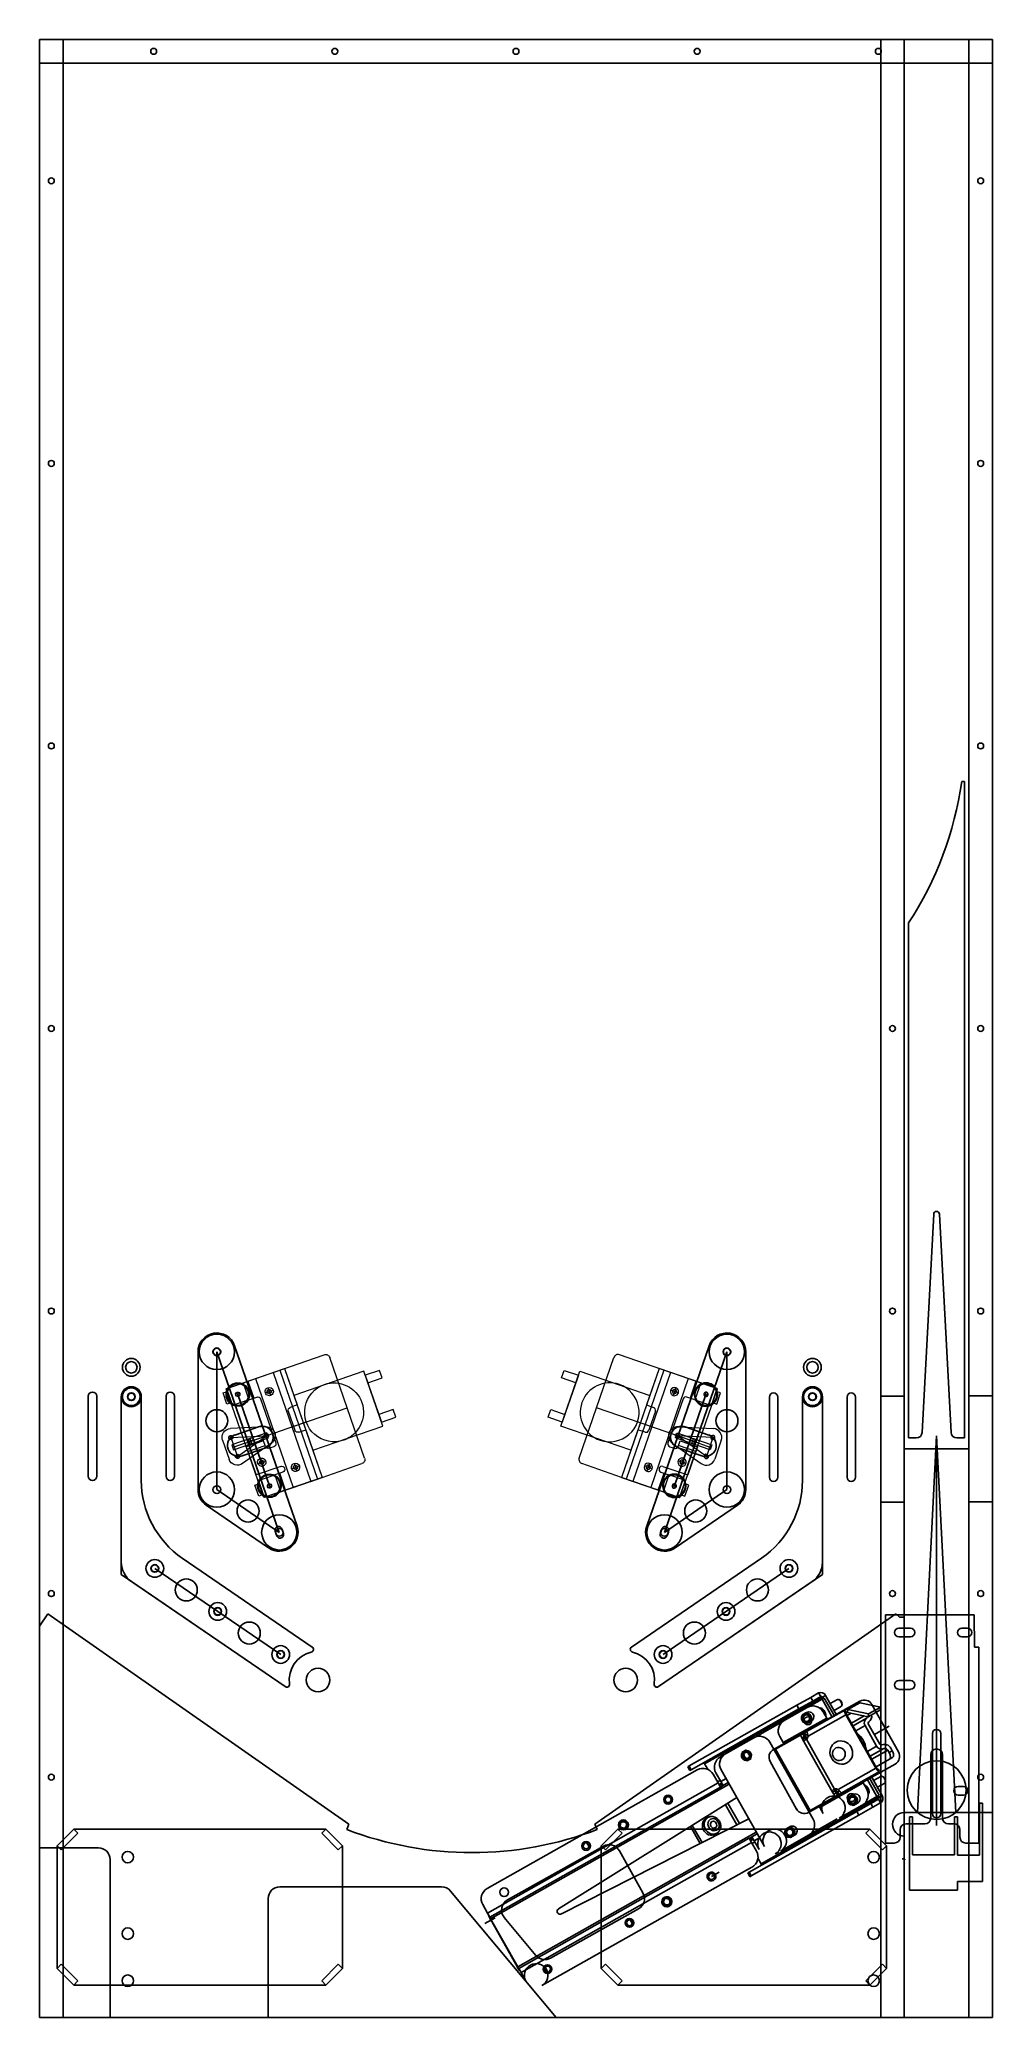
# Model space of a CAD drawing. Extents: x 0 to 20.3, y 0 to 42.
import ezdxf

# ---------------------------------------------------------------- set-up
doc = ezdxf.new("R2010")
doc.units = 0
doc.header["$LTSCALE"] = 5
doc.header["$MEASUREMENT"] = 0
doc.layers.add('Z_GENERIC', color=27, linetype='Continuous')
doc.layers.add('Z_MODULAR', color=5, linetype='Continuous')

msp = doc.modelspace()

# ---------------------------------------------------------------- linework, layer by layer
at = {"layer": 'Z_GENERIC', "color": 27, "linetype": 'Continuous', "lineweight": 25}
for p, q in [((0, 42), (0, 3.602)), ((0, 42), (20.25, 42)), ((20.25, 42), (20.25, 4.352)), ((19.658, 26.242), (19.596, 26.242)), ((19.658, 26.242), (19.658, 12.305)), ((18.468, 23.242), (18.468, 12.305)), ((18.757, 12.423), (19.001, 17.058)), ((19.37, 12.423), (19.126, 17.058)), ((20.25, 6.077), (20.25, 14.327)), ((3.368, 14.134), (3.368, 11.208)), ((5.095, 10.301), (3.768, 14.134)), ((3.768, 14.134), (3.768, 11.208)), ((5.473, 10.432), (4.146, 14.265)), ((12.902, 10.432), (14.229, 14.265)), ((13.28, 10.301), (14.607, 14.134)), ((14.607, 14.134), (14.607, 11.208)), ((15.007, 14.134), (15.007, 11.208)), ((1.035, 13.191), (1.035, 11.491)), ((1.215, 13.191), (1.215, 11.491)), ((1.738, 9.668), (1.738, 13.181)), ((1.738, 13.181), (1.738, 9.404)), ((2.162, 13.181), (2.162, 11.405)), ((2.162, 13.181), (2.162, 11.405)), ((2.688, 13.191), (2.688, 11.491)), ((2.868, 13.191), (2.868, 11.491)), ((4.214, 13.228), (4.885, 11.289)), ((14.161, 13.228), (13.49, 11.289)), ((15.51, 13.171), (15.51, 11.471)), ((15.69, 13.171), (15.69, 11.471)), ((16.213, 13.181), (16.213, 11.405)), ((16.213, 13.181), (16.213, 11.405)), ((16.637, 13.181), (16.637, 9.404)), ((16.637, 9.668), (16.637, 13.181)), ((17.16, 13.171), (17.16, 11.471)), ((17.34, 13.171), (17.34, 11.471)), ((17.875, 13.193), (18.375, 13.193)), ((17.875, 13.193), (17.875, 10.943)), ((18.375, 13.193), (17.875, 13.193)), ((18.375, 10.943), (18.375, 13.193)), ((19.75, 13.202), (19.75, 10.952)), ((20.25, 13.202), (19.75, 13.202)), ((20.25, 10.952), (20.25, 13.202)), ((4.151, 12.368), (4.653, 12.542)), ((4.549, 12.258), (4.431, 12.217)), ((14.224, 12.368), (13.722, 12.542)), ((13.826, 12.258), (13.944, 12.217)), ((18.468, 12.305), (18.632, 12.305)), ((18.657, 4.352), (19.063, 12.352)), ((19.063, 4.352), (19.063, 12.352)), ((19.469, 4.352), (19.063, 12.352)), ((19.494, 12.305), (19.658, 12.305)), ((4.304, 11.925), (4.806, 12.099)), ((14.071, 11.925), (13.569, 12.099)), ((18.375, 12.077), (19.75, 12.077)), ((19.063, 12.077), (19.063, 4.077)), ((3.768, 11.208), (5.095, 10.301)), ((14.607, 11.208), (13.28, 10.301)), ((17.875, 10.943), (18.375, 10.943)), ((19.75, 10.952), (20.25, 10.952)), ((3.542, 10.877), (4.869, 9.97)), ((14.833, 10.877), (13.506, 9.97)), ((5.007, 10.323), (5.04, 10.229)), ((5.149, 10.373), (5.182, 10.278)), ((13.226, 10.373), (13.193, 10.278)), ((13.368, 10.323), (13.335, 10.229)), ((3.033, 9.754), (5.795, 7.866)), ((5.795, 7.866), (3.033, 9.754)), ((15.342, 9.754), (12.58, 7.866)), ((12.58, 7.866), (15.342, 9.754)), ((5.219, 7.024), (1.738, 9.404)), ((1.955, 9.255), (5.219, 7.024)), ((2.45, 9.535), (5.125, 7.707)), ((13.156, 7.024), (16.637, 9.404)), ((16.42, 9.255), (13.156, 7.024)), ((15.925, 9.535), (13.25, 7.707)), ((0, 8.312), (0.18, 8.568)), ((0.18, 8.568), (6.572, 4.102)), ((18.195, 8.568), (11.803, 4.102)), ((19.858, 8.552), (17.978, 8.552)), ((17.978, 8.552), (17.978, 3.702)), ((18.272, 8.5), (18.195, 8.568)), ((18.375, 8.5), (18.272, 8.5)), ((18.375, 0), (18.375, 8.5)), ((19.865, 7.862), (19.858, 8.552)), ((0, 0), (0, 8.312)), ((18.168, 8.175), (18.168, 8.175)), ((18.261, 8.267), (18.506, 8.267)), ((18.506, 8.082), (18.261, 8.082)), ((18.598, 8.175), (18.598, 8.175)), ((19.508, 8.175), (19.508, 8.175)), ((19.601, 8.267), (19.716, 8.267)), ((19.716, 8.082), (19.601, 8.082)), ((19.808, 8.175), (19.808, 8.175)), ((19.958, 7.862), (19.865, 7.862)), ((19.958, 3.702), (19.958, 7.862)), ((18.261, 7.152), (18.506, 7.152)), ((18.386, 7.197), (18.386, 7.197)), ((14.133, 5.387), (16.637, 6.799)), ((16.092, 6.63), (16.39, 6.797)), ((16.632, 6.756), (16.358, 6.602)), ((16.39, 6.797), (16.555, 6.891)), ((16.39, 6.797), (16.434, 6.719)), ((16.434, 6.719), (16.6, 6.813)), ((16.6, 6.813), (16.555, 6.891)), ((16.677, 6.782), (16.632, 6.756)), ((16.846, 6.377), (16.632, 6.756)), ((16.705, 6.838), (16.637, 6.799)), ((16.637, 6.799), (16.654, 6.769)), ((16.891, 6.403), (16.677, 6.782)), ((16.705, 6.838), (16.936, 6.428)), ((16.958, 6.75), (16.803, 6.663)), ((16.959, 6.751), (16.958, 6.75)), ((16.973, 6.753), (16.959, 6.751)), ((16.99, 6.747), (16.973, 6.753)), ((17.003, 6.741), (16.986, 6.749)), ((17.008, 6.733), (16.99, 6.747)), ((17.024, 6.714), (17.008, 6.733)), ((18.506, 6.967), (18.261, 6.967)), ((18.57, 7.06), (18.57, 7.06)), ((13.806, 5.34), (16.092, 6.63)), ((13.85, 5.261), (16.136, 6.551)), ((17.435, 6.716), (15.597, 5.689)), ((16.727, 6.356), (15.804, 5.835)), ((16.312, 6.582), (15.825, 6.307)), ((16.136, 6.551), (16.092, 6.63)), ((16.434, 6.719), (16.136, 6.551)), ((16.208, 6.425), (16.298, 6.476)), ((17.111, 6.527), (16.301, 6.07)), ((17.135, 6.426), (16.331, 5.972)), ((16.594, 6.573), (16.58, 6.568)), ((16.594, 6.573), (16.58, 6.568)), ((16.594, 6.573), (16.582, 6.569)), ((16.613, 6.57), (16.594, 6.573)), ((16.613, 6.57), (16.594, 6.573)), ((16.613, 6.57), (16.594, 6.573)), ((16.633, 6.559), (16.613, 6.57)), ((16.633, 6.559), (16.613, 6.57)), ((16.633, 6.559), (16.613, 6.57)), ((16.653, 6.542), (16.633, 6.559)), ((16.653, 6.542), (16.633, 6.559)), ((16.653, 6.542), (16.633, 6.559)), ((16.672, 6.518), (16.653, 6.542)), ((16.672, 6.519), (16.653, 6.542)), ((16.672, 6.519), (16.653, 6.542)), ((16.727, 6.356), (16.653, 6.487)), ((16.688, 6.492), (16.672, 6.519)), ((16.688, 6.492), (16.672, 6.519)), ((16.688, 6.492), (16.672, 6.518)), ((16.7, 6.464), (16.688, 6.492)), ((16.7, 6.464), (16.688, 6.492)), ((16.7, 6.464), (16.688, 6.492)), ((16.706, 6.436), (16.7, 6.464)), ((16.706, 6.436), (16.7, 6.464)), ((16.706, 6.436), (16.7, 6.464)), ((16.704, 6.397), (16.707, 6.412)), ((16.704, 6.397), (16.707, 6.412)), ((16.704, 6.397), (16.707, 6.412)), ((16.707, 6.412), (16.706, 6.436)), ((16.707, 6.412), (16.706, 6.436)), ((16.707, 6.412), (16.706, 6.436)), ((16.746, 6.321), (16.727, 6.356)), ((16.884, 6.52), (17.039, 6.607)), ((17.038, 6.691), (17.024, 6.714)), ((17.048, 6.667), (17.038, 6.691)), ((17.039, 6.607), (17.043, 6.611)), ((17.043, 6.611), (17.051, 6.624)), ((17.052, 6.643), (17.048, 6.667)), ((17.051, 6.624), (17.052, 6.643)), ((17.052, 6.632), (17.054, 6.651)), ((17.105, 6.515), (17.107, 6.523)), ((17.105, 6.504), (17.105, 6.515)), ((17.107, 6.491), (17.105, 6.504)), ((17.107, 6.523), (17.111, 6.527)), ((17.112, 6.476), (17.107, 6.491)), ((17.111, 6.527), (17.37, 6.673)), ((17.14, 6.475), (17.111, 6.527)), ((17.118, 6.46), (17.112, 6.476)), ((17.126, 6.443), (17.118, 6.46)), ((17.135, 6.426), (17.126, 6.443)), ((17.15, 6.434), (17.135, 6.426)), ((17.773, 5.293), (17.135, 6.426)), ((17.138, 6.47), (17.139, 6.473)), ((17.138, 6.466), (17.138, 6.47)), ((17.139, 6.461), (17.138, 6.466)), ((17.139, 6.473), (17.14, 6.475)), ((17.141, 6.455), (17.139, 6.461)), ((17.143, 6.448), (17.141, 6.455)), ((17.146, 6.441), (17.143, 6.448)), ((17.15, 6.434), (17.146, 6.441)), ((17.789, 5.302), (17.15, 6.434)), ((17.249, 6.461), (17.162, 6.412)), ((17.166, 6.478), (17.175, 6.537)), ((17.166, 6.478), (17.61, 6.385)), ((17.175, 6.537), (17.435, 6.683)), ((17.175, 6.537), (17.619, 6.444)), ((17.254, 6.249), (17.527, 6.403)), ((17.287, 6.191), (17.576, 6.354)), ((17.879, 6.59), (17.435, 6.683)), ((17.576, 6.354), (17.576, 6.354)), ((17.61, 6.385), (17.87, 6.532)), ((17.619, 6.444), (17.61, 6.385)), ((17.619, 6.444), (17.879, 6.59)), ((18.253, 5.637), (17.69, 6.644)), ((17.879, 6.59), (17.87, 6.532)), ((15.177, 5.938), (14.578, 5.601)), ((15.209, 5.953), (15.784, 6.278)), ((15.641, 5.697), (16.168, 5.995)), ((15.73, 5.966), (15.804, 5.835)), ((16.168, 5.995), (16.22, 6.025)), ((16.168, 5.995), (16.2, 5.937)), ((16.2, 5.937), (16.252, 5.966)), ((16.215, 5.909), (16.268, 5.938)), ((16.215, 5.909), (16.851, 4.781)), ((16.243, 6.037), (16.22, 6.025)), ((16.22, 6.025), (16.252, 5.966)), ((16.247, 6.04), (16.243, 6.037)), ((16.311, 5.918), (16.243, 6.037)), ((16.243, 6.037), (16.243, 6.037)), ((16.243, 6.037), (16.31, 5.918)), ((16.253, 6.043), (16.247, 6.04)), ((16.276, 5.987), (16.247, 6.04)), ((16.301, 6.07), (16.253, 6.043)), ((16.282, 5.991), (16.253, 6.043)), ((16.276, 5.987), (16.273, 5.985)), ((16.282, 5.991), (16.276, 5.987)), ((16.323, 6.014), (16.282, 5.991)), ((16.895, 4.848), (16.298, 5.906)), ((16.314, 6.047), (16.301, 6.07)), ((16.305, 5.929), (16.324, 5.94)), ((16.401, 6.293), (16.312, 6.243)), ((17.544, 6.197), (17.346, 6.086)), ((17.454, 5.896), (17.47, 5.869)), ((17.789, 5.762), (17.544, 6.197)), ((17.857, 5.8), (17.612, 6.235)), ((17.62, 6.276), (17.62, 6.276)), ((17.726, 6.003), (18.053, 6.186)), ((18.973, 6.027), (18.973, 4.327)), ((19.153, 6.027), (19.153, 4.327)), ((20.25, 6.077), (20.25, 0)), ((14.468, 5.535), (14.549, 5.581)), ((15.022, 5.684), (14.933, 5.634)), ((15.036, 5.451), (15.125, 5.501)), ((15.61, 5.68), (15.518, 5.843)), ((15.641, 5.697), (15.61, 5.68)), ((15.61, 5.68), (16.347, 4.374)), ((16.378, 4.391), (15.641, 5.697)), ((15.804, 5.835), (15.823, 5.801)), ((16.796, 5.62), (16.798, 5.667)), ((16.803, 5.573), (16.796, 5.62)), ((16.798, 5.667), (16.809, 5.712)), ((16.819, 5.528), (16.803, 5.573)), ((16.809, 5.712), (16.827, 5.754)), ((16.842, 5.487), (16.819, 5.528)), ((16.827, 5.754), (16.854, 5.792)), ((16.873, 5.451), (16.842, 5.487)), ((16.851, 5.614), (16.859, 5.648)), ((16.852, 5.579), (16.851, 5.614)), ((16.862, 5.546), (16.852, 5.579)), ((16.854, 5.792), (16.887, 5.823)), ((16.859, 5.648), (16.874, 5.678)), ((16.879, 5.515), (16.862, 5.546)), ((16.874, 5.678), (16.897, 5.703)), ((16.903, 5.489), (16.879, 5.515)), ((16.887, 5.823), (16.925, 5.848)), ((16.897, 5.703), (16.925, 5.722)), ((16.932, 5.47), (16.903, 5.489)), ((16.925, 5.848), (16.967, 5.864)), ((16.925, 5.722), (16.957, 5.732)), ((16.965, 5.459), (16.932, 5.47)), ((16.957, 5.732), (16.991, 5.734)), ((16.967, 5.864), (17.012, 5.871)), ((16.991, 5.734), (17.024, 5.728)), ((17.032, 5.463), (16.999, 5.457)), ((17.012, 5.871), (17.058, 5.87)), ((17.024, 5.728), (17.056, 5.712)), ((17.063, 5.478), (17.032, 5.463)), ((17.056, 5.712), (17.083, 5.69)), ((17.058, 5.87), (17.104, 5.86)), ((17.088, 5.5), (17.063, 5.478)), ((17.083, 5.69), (17.103, 5.662)), ((17.107, 5.528), (17.088, 5.5)), ((17.103, 5.662), (17.117, 5.629)), ((17.104, 5.86), (17.146, 5.841)), ((17.119, 5.56), (17.107, 5.528)), ((17.117, 5.629), (17.122, 5.595)), ((17.122, 5.595), (17.119, 5.56)), ((17.146, 5.841), (17.185, 5.815)), ((17.185, 5.815), (17.219, 5.781)), ((17.236, 5.475), (17.206, 5.441)), ((17.219, 5.781), (17.246, 5.742)), ((17.259, 5.515), (17.236, 5.475)), ((17.246, 5.742), (17.265, 5.699)), ((17.273, 5.559), (17.259, 5.515)), ((17.265, 5.699), (17.277, 5.653)), ((17.279, 5.606), (17.273, 5.559)), ((17.277, 5.653), (17.279, 5.606)), ((17.47, 5.869), (17.485, 5.841)), ((17.592, 5.65), (17.789, 5.762)), ((17.941, 5.708), (17.652, 5.545)), ((18.023, 5.678), (17.684, 5.487)), ((17.776, 5.324), (18.061, 5.484)), ((17.896, 5.786), (17.896, 5.786)), ((17.941, 5.708), (17.941, 5.708)), ((18.054, 5.624), (18.023, 5.678)), ((18.054, 5.624), (18.122, 5.662)), ((18.065, 5.602), (18.054, 5.624)), ((18.129, 5.522), (18.061, 5.484)), ((18.061, 5.484), (18.07, 5.492)), ((18.073, 5.58), (18.065, 5.602)), ((18.07, 5.492), (18.077, 5.504)), ((18.079, 5.558), (18.073, 5.58)), ((18.077, 5.504), (18.081, 5.52)), ((18.081, 5.538), (18.079, 5.558)), ((18.081, 5.52), (18.081, 5.538)), ((18.122, 5.662), (18.091, 5.717)), ((18.122, 5.662), (18.133, 5.64)), ((18.138, 5.531), (18.129, 5.522)), ((18.133, 5.64), (18.141, 5.618)), ((18.145, 5.542), (18.138, 5.531)), ((18.141, 5.618), (18.147, 5.596)), ((18.149, 5.558), (18.145, 5.542)), ((18.147, 5.596), (18.149, 5.576)), ((18.149, 5.576), (18.149, 5.558)), ((18.938, 4.237), (18.938, 5.577)), ((19.035, 5.702), (19.035, 5.702)), ((19.188, 5.577), (19.188, 4.237)), ((9.512, 2.74), (13.976, 5.258)), ((13.777, 5.323), (13.806, 5.34)), ((13.777, 5.323), (13.821, 5.245)), ((13.806, 5.34), (13.85, 5.261)), ((13.85, 5.261), (13.821, 5.245)), ((14.133, 5.387), (14.2, 5.269)), ((14.316, 5.163), (14.42, 4.979)), ((14.477, 5.011), (14.373, 5.195)), ((14.477, 5.011), (14.588, 5.074)), ((14.483, 5.26), (15.405, 3.627)), ((15.525, 5.433), (16.088, 4.426)), ((16.343, 4.354), (18.181, 5.381)), ((16.909, 5.42), (16.873, 5.451)), ((16.95, 5.398), (16.909, 5.42)), ((16.994, 5.383), (16.95, 5.398)), ((16.999, 5.457), (16.965, 5.459)), ((16.969, 4.839), (17.773, 5.293)), ((17.04, 5.377), (16.994, 5.383)), ((17.033, 4.761), (17.848, 5.221)), ((17.086, 5.38), (17.04, 5.377)), ((17.13, 5.392), (17.086, 5.38)), ((17.17, 5.413), (17.13, 5.392)), ((17.206, 5.441), (17.17, 5.413)), ((17.583, 5.071), (17.796, 4.692)), ((17.628, 5.096), (17.842, 4.718)), ((17.673, 5.122), (17.904, 4.712)), ((17.879, 5.117), (17.725, 5.03)), ((17.789, 5.302), (17.773, 5.293)), ((17.783, 5.277), (17.773, 5.293)), ((17.794, 5.261), (17.783, 5.277)), ((17.793, 5.295), (17.789, 5.302)), ((17.797, 5.289), (17.793, 5.295)), ((17.805, 5.247), (17.794, 5.261)), ((17.801, 5.284), (17.797, 5.289)), ((17.806, 5.279), (17.801, 5.284)), ((17.816, 5.236), (17.805, 5.247)), ((17.81, 5.276), (17.806, 5.279)), ((17.813, 5.273), (17.81, 5.276)), ((17.816, 5.272), (17.813, 5.273)), ((17.818, 5.273), (17.816, 5.272)), ((17.826, 5.227), (17.816, 5.236)), ((17.818, 5.273), (17.848, 5.221)), ((17.834, 5.222), (17.826, 5.227)), ((17.842, 5.219), (17.834, 5.222)), ((17.848, 5.221), (17.842, 5.219)), ((17.88, 5.118), (17.879, 5.117)), ((17.895, 5.12), (17.88, 5.118)), ((17.911, 5.114), (17.895, 5.12)), ((17.924, 5.108), (17.907, 5.116)), ((17.929, 5.1), (17.911, 5.114)), ((17.946, 5.081), (17.929, 5.1)), ((17.96, 5.058), (17.946, 5.081)), ((17.969, 5.034), (17.96, 5.058)), ((9.521, 2.215), (14.42, 4.979)), ((9.57, 2.129), (14.469, 4.893)), ((14.656, 4.953), (9.585, 2.092)), ((14.817, 4.669), (11.03, 2.307)), ((14.407, 5.002), (14.464, 5.034)), ((14.469, 4.893), (14.42, 4.979)), ((14.473, 4.964), (14.439, 4.945)), ((14.503, 4.912), (14.469, 4.893)), ((14.473, 4.964), (14.496, 4.977)), ((14.503, 4.912), (14.473, 4.964)), ((14.477, 5.011), (14.525, 4.925)), ((14.525, 4.925), (14.503, 4.912)), ((14.525, 4.925), (14.637, 4.988)), ((15.332, 3.262), (17.836, 4.674)), ((16.905, 4.689), (16.378, 4.391)), ((16.58, 4.459), (17.503, 4.98)), ((16.904, 4.811), (16.851, 4.782)), ((16.929, 4.768), (16.877, 4.738)), ((16.877, 4.738), (16.905, 4.689)), ((16.957, 4.718), (16.905, 4.689)), ((16.98, 4.731), (16.912, 4.852)), ((16.912, 4.852), (16.98, 4.731)), ((16.919, 4.84), (16.939, 4.851)), ((16.929, 4.768), (16.957, 4.718)), ((16.954, 4.785), (16.951, 4.783)), ((16.954, 4.785), (16.962, 4.789)), ((16.984, 4.733), (16.954, 4.785)), ((16.957, 4.718), (16.98, 4.731)), ((16.962, 4.789), (16.999, 4.81)), ((16.991, 4.737), (16.962, 4.789)), ((16.984, 4.733), (16.98, 4.731)), ((16.98, 4.731), (16.98, 4.731)), ((16.984, 4.733), (16.991, 4.737)), ((16.991, 4.737), (17.033, 4.761)), ((17.28, 4.734), (17.191, 4.684)), ((17.503, 4.98), (17.483, 5.015)), ((17.503, 4.98), (17.577, 4.849)), ((17.796, 4.692), (17.523, 4.538)), ((17.534, 4.937), (17.526, 4.939)), ((17.534, 4.937), (17.526, 4.939)), ((17.534, 4.937), (17.526, 4.939)), ((17.554, 4.926), (17.534, 4.937)), ((17.554, 4.926), (17.534, 4.937)), ((17.554, 4.926), (17.534, 4.937)), ((17.575, 4.909), (17.554, 4.926)), ((17.574, 4.909), (17.554, 4.926)), ((17.575, 4.909), (17.554, 4.926)), ((17.593, 4.885), (17.574, 4.909)), ((17.593, 4.885), (17.575, 4.909)), ((17.593, 4.886), (17.575, 4.909)), ((17.609, 4.859), (17.593, 4.886)), ((17.609, 4.859), (17.593, 4.885)), ((17.609, 4.859), (17.593, 4.885)), ((17.597, 4.864), (17.609, 4.838)), ((17.612, 4.771), (17.606, 4.763)), ((17.608, 4.745), (17.613, 4.747)), ((17.608, 4.744), (17.613, 4.747)), ((17.621, 4.831), (17.609, 4.859)), ((17.621, 4.831), (17.609, 4.859)), ((17.621, 4.831), (17.609, 4.859)), ((17.609, 4.838), (17.616, 4.812)), ((17.611, 4.746), (17.613, 4.747)), ((17.617, 4.789), (17.612, 4.771)), ((17.613, 4.747), (17.623, 4.76)), ((17.613, 4.747), (17.623, 4.76)), ((17.613, 4.747), (17.623, 4.76)), ((17.616, 4.812), (17.617, 4.789)), ((17.627, 4.803), (17.621, 4.831)), ((17.627, 4.803), (17.621, 4.831)), ((17.628, 4.803), (17.621, 4.831)), ((17.623, 4.76), (17.628, 4.779)), ((17.623, 4.76), (17.628, 4.779)), ((17.623, 4.76), (17.628, 4.779)), ((17.628, 4.779), (17.627, 4.803)), ((17.628, 4.779), (17.627, 4.803)), ((17.628, 4.779), (17.628, 4.803)), ((17.828, 4.635), (17.662, 4.542)), ((17.842, 4.718), (17.796, 4.692)), ((17.805, 4.887), (17.96, 4.974)), ((17.819, 4.705), (17.836, 4.674)), ((17.872, 4.557), (17.828, 4.635)), ((17.836, 4.674), (17.904, 4.712)), ((17.96, 4.974), (17.965, 4.978)), ((17.965, 4.978), (17.972, 4.991)), ((17.973, 5.01), (17.969, 5.034)), ((17.972, 4.991), (17.973, 5.01)), ((17.973, 4.999), (17.975, 5.018)), ((19.428, 4.815), (19.428, 4.815)), ((19.521, 4.907), (19.636, 4.907)), ((19.636, 4.722), (19.521, 4.722)), ((19.728, 4.815), (19.728, 4.815)), ((11.091, 2.198), (15.071, 4.218)), ((14.116, 4.182), (14.141, 4.208)), ((14.141, 4.208), (14.163, 4.224)), ((14.202, 4.246), (14.164, 4.224)), ((14.258, 4.208), (14.234, 4.19)), ((14.286, 4.219), (14.258, 4.208)), ((14.317, 4.221), (14.286, 4.219)), ((14.348, 4.215), (14.317, 4.221)), ((14.377, 4.2), (14.348, 4.215)), ((14.575, 4.517), (14.817, 4.089)), ((14.627, 4.55), (14.871, 4.117)), ((15.078, 3.084), (17.365, 4.374)), ((15.123, 3.006), (17.409, 4.295)), ((16.347, 4.374), (16.378, 4.391)), ((16.439, 4.21), (16.347, 4.374)), ((16.374, 3.889), (16.948, 4.214)), ((16.56, 4.494), (16.58, 4.459)), ((16.654, 4.329), (16.58, 4.459)), ((17.482, 4.509), (16.994, 4.234)), ((17.294, 4.501), (17.384, 4.551)), ((17.365, 4.374), (17.662, 4.542)), ((17.409, 4.295), (17.365, 4.374)), ((17.706, 4.463), (17.409, 4.295)), ((17.662, 4.542), (17.706, 4.463)), ((17.872, 4.557), (17.706, 4.463)), ((18.375, 4.352), (20.25, 4.352)), ((18.551, 4.262), (18.488, 4.262)), ((18.488, 4.262), (18.488, 2.702)), ((18.551, 3.452), (18.551, 4.262)), ((19.508, 4.262), (19.445, 4.262)), ((19.445, 4.262), (19.445, 3.452)), ((19.508, 3.445), (19.508, 4.262)), ((20.038, 4.552), (19.975, 4.552)), ((19.975, 4.552), (19.975, 3.445)), ((20.038, 2.885), (20.038, 4.552)), ((20.25, 4.352), (20.25, 0)), ((20.25, 4.25), (20.25, 0)), ((0.729, 4), (0.375, 3.646)), ((0.463, 3.558), (0.817, 3.912)), ((0.729, 4), (6.084, 4)), ((0.817, 3.912), (0.729, 4)), ((6.084, 4), (5.996, 3.912)), ((5.996, 3.912), (6.349, 3.558)), ((6.438, 3.646), (6.084, 4)), ((6.572, 4.102), (6.528, 3.989)), ((15.232, 3.933), (10.161, 1.072)), ((10.184, 1.04), (15.083, 3.804)), ((11.803, 4.102), (11.847, 3.989)), ((12.291, 4), (11.938, 3.646)), ((12.026, 3.558), (12.379, 3.912)), ((12.291, 4), (17.646, 4)), ((12.379, 3.912), (12.291, 4)), ((13.834, 4.055), (14.038, 3.694)), ((13.872, 4.079), (14.078, 3.714)), ((14.085, 4.072), (14.087, 4.112)), ((14.09, 4.032), (14.085, 4.072)), ((14.087, 4.112), (14.098, 4.149)), ((14.103, 3.993), (14.09, 4.032)), ((14.098, 4.149), (14.116, 4.182)), ((14.124, 3.957), (14.103, 3.993)), ((14.15, 3.925), (14.124, 3.957)), ((14.182, 3.9), (14.15, 3.925)), ((14.217, 3.881), (14.182, 3.9)), ((14.206, 4.135), (14.204, 4.102)), ((14.204, 4.102), (14.21, 4.069)), ((14.217, 4.165), (14.206, 4.135)), ((14.21, 4.069), (14.223, 4.037)), ((14.234, 4.19), (14.217, 4.165)), ((14.255, 3.872), (14.217, 3.881)), ((14.223, 4.037), (14.243, 4.009)), ((14.243, 4.009), (14.269, 3.987)), ((14.292, 3.87), (14.255, 3.872)), ((14.263, 4.134), (14.256, 4.111)), ((14.256, 4.111), (14.257, 4.085)), ((14.257, 4.085), (14.267, 4.061)), ((14.277, 4.152), (14.263, 4.134)), ((14.267, 4.061), (14.283, 4.041)), ((14.269, 3.987), (14.298, 3.972)), ((14.297, 4.163), (14.277, 4.152)), ((14.283, 4.041), (14.303, 4.027)), ((14.328, 3.878), (14.292, 3.87)), ((14.319, 4.166), (14.297, 4.163)), ((14.298, 3.972), (14.33, 3.965)), ((14.303, 4.027), (14.327, 4.021)), ((14.343, 4.16), (14.319, 4.166)), ((14.327, 4.021), (14.35, 4.023)), ((14.352, 3.889), (14.328, 3.878)), ((14.33, 3.965), (14.36, 3.967)), ((14.364, 4.145), (14.343, 4.16)), ((14.35, 4.023), (14.369, 4.034)), ((14.353, 3.889), (14.392, 3.911)), ((14.36, 3.967), (14.388, 3.978)), ((14.38, 4.125), (14.364, 4.145)), ((14.369, 4.034), (14.383, 4.052)), ((14.403, 4.177), (14.377, 4.2)), ((14.389, 4.101), (14.38, 4.125)), ((14.383, 4.052), (14.39, 4.076)), ((14.388, 3.978), (14.412, 3.996)), ((14.39, 4.076), (14.389, 4.101)), ((14.423, 4.149), (14.403, 4.177)), ((14.412, 3.996), (14.429, 4.021)), ((14.436, 4.118), (14.423, 4.149)), ((14.429, 4.021), (14.44, 4.051)), ((14.442, 4.084), (14.436, 4.118)), ((14.44, 4.051), (14.442, 4.084)), ((15.117, 3.823), (15.083, 3.804)), ((15.083, 3.804), (15.132, 3.718)), ((15.14, 3.836), (15.117, 3.823)), ((15.117, 3.823), (15.146, 3.771)), ((15.14, 3.836), (15.251, 3.899)), ((15.188, 3.75), (15.14, 3.836)), ((15.146, 3.771), (15.169, 3.784)), ((15.188, 3.75), (15.3, 3.813)), ((15.745, 3.532), (16.344, 3.87)), ((15.943, 4.051), (15.854, 4.001)), ((15.957, 3.818), (16.046, 3.868)), ((17.646, 4), (17.558, 3.912)), ((17.558, 3.912), (17.912, 3.558)), ((18, 3.646), (17.646, 4)), ((18.288, 3.827), (18.288, 3.987)), ((18.375, 3.852), (18.375, 0)), ((18.413, 4.112), (18.813, 4.112)), ((19.313, 4.112), (19.433, 4.112)), ((19.558, 3.987), (19.558, 3.827)), ((1.25, 3.602), (0, 3.602)), ((0.375, 3.646), (0.375, 1.041)), ((0.375, 3.646), (0.463, 3.558)), ((6.349, 3.558), (6.438, 3.646)), ((6.438, 1.041), (6.438, 3.646)), ((11.981, 3.636), (9.947, 2.498)), ((10.233, 0.954), (15.132, 3.718)), ((11.695, 3.593), (11.615, 3.736)), ((11.938, 3.646), (12.026, 3.558)), ((11.938, 3.646), (11.938, 1.041)), ((12.823, 2.643), (12.322, 3.54)), ((15.146, 3.771), (15.112, 3.752)), ((15.235, 3.534), (15.132, 3.718)), ((15.144, 3.695), (15.201, 3.727)), ((15.188, 3.75), (15.292, 3.566)), ((15.265, 3.379), (15.332, 3.262)), ((15.632, 3.471), (15.713, 3.517)), ((17.912, 3.558), (18, 3.646)), ((17.978, 3.702), (18.163, 3.702)), ((18, 1.041), (18, 3.646)), ((18.332, 3.368), (18.329, 3.365)), ((18.34, 3.369), (18.332, 3.368)), ((18.351, 3.368), (18.34, 3.369)), ((18.363, 3.364), (18.351, 3.368)), ((18.376, 3.358), (18.363, 3.364)), ((19.445, 3.452), (18.551, 3.452)), ((19.975, 3.445), (19.508, 3.445)), ((19.683, 3.702), (19.958, 3.702)), ((1.5, 0), (1.5, 3.352)), ((10.677, 0.675), (15.14, 3.194)), ((14.279, 2.991), (14.442, 3.083)), ((15.049, 3.068), (15.078, 3.084)), ((15.049, 3.068), (15.094, 2.989)), ((15.078, 3.084), (15.123, 3.006)), ((15.123, 3.006), (15.094, 2.989)), ((18.386, 3.359), (18.377, 3.357)), ((18.387, 3.351), (18.386, 3.359)), ((4.858, 0), (4.858, 2.523)), ((5.108, 2.773), (8.542, 2.773)), ((8.734, 2.684), (10.977, 0)), ((18.488, 2.702), (19.508, 2.702)), ((19.508, 2.702), (19.508, 2.885)), ((19.508, 2.885), (20.038, 2.885)), ((9.521, 2.215), (9.417, 2.399)), ((9.68, 2.116), (9.463, 1.992)), ((9.521, 2.215), (9.57, 2.129)), ((9.54, 2.181), (9.54, 2.181)), ((9.57, 2.129), (9.54, 2.181)), ((9.57, 2.129), (9.57, 2.129)), ((9.877, 2.12), (10.547, 1.318)), ((10.861, 1.26), (12.727, 2.303)), ((12.616, 1.96), (12.536, 2.103)), ((9.585, 2.092), (9.58, 2.089)), ((10.155, 1.069), (9.58, 2.089)), ((10.161, 1.072), (9.585, 2.092)), ((0.463, 1.129), (0.375, 1.041)), ((0.375, 1.041), (0.729, 0.688)), ((0.817, 0.776), (0.463, 1.129)), ((6.349, 1.129), (5.996, 0.776)), ((6.084, 0.688), (6.438, 1.041)), ((6.438, 1.041), (6.349, 1.129)), ((10.161, 1.072), (10.155, 1.069)), ((10.184, 1.04), (10.213, 0.988)), ((10.184, 1.04), (10.184, 1.04)), ((10.233, 0.954), (10.184, 1.04)), ((10.213, 0.988), (10.213, 0.988)), ((10.233, 0.954), (10.336, 0.77)), ((12.026, 1.129), (11.938, 1.041)), ((11.938, 1.041), (12.291, 0.688)), ((12.379, 0.776), (12.026, 1.129)), ((17.912, 1.129), (17.558, 0.776)), ((17.646, 0.688), (18, 1.041)), ((18, 1.041), (17.912, 1.129)), ((0.729, 0.688), (0.817, 0.776)), ((0.729, 0.688), (6.084, 0.688)), ((5.996, 0.776), (6.084, 0.688)), ((12.291, 0.688), (12.379, 0.776)), ((12.291, 0.688), (17.646, 0.688)), ((17.558, 0.776), (17.646, 0.688)), ((0, 0), (18.375, 0)), ((1.5, 0), (4.858, 0)), ((10.977, 0), (18.375, 0)), ((20.25, 0), (18.25, 0)), ((20.25, 0), (18.375, 0)), ((20.25, 0), (18.375, 0))]:
    msp.add_line(p, q, dxfattribs=at)
at = {"layer": 'Z_GENERIC', "color": 27, "linetype": 'Continuous', "lineweight": 5}
for p, q in [((4.965, 13.697), (6.051, 14.073)), ((6.909, 11.877), (6.168, 14.016)), ((11.466, 11.877), (12.207, 14.016)), ((13.41, 13.697), (12.324, 14.073)), ((3.967, 13.351), (5.208, 13.781)), ((3.974, 13.354), (4.324, 13.475)), ((4.324, 13.475), (5.208, 13.781)), ((4.324, 13.475), (4.448, 13.116)), ((4.324, 13.475), (4.448, 13.116)), ((4.427, 13.511), (4.551, 13.151)), ((4.588, 13.566), (5.388, 11.254)), ((4.965, 13.697), (5.766, 11.384)), ((5.105, 13.746), (5.906, 11.433)), ((5.208, 13.781), (5.477, 13.006)), ((5.208, 13.781), (6.009, 11.469)), ((6.892, 13.721), (5.407, 13.207)), ((7.295, 12.557), (6.892, 13.721)), ((7.224, 13.74), (6.922, 13.636)), ((6.922, 13.636), (6.977, 13.475)), ((6.95, 13.555), (7.238, 12.723)), ((6.977, 13.475), (7.28, 13.579)), ((7.28, 13.579), (7.224, 13.74)), ((11.08, 12.557), (11.483, 13.721)), ((11.095, 13.579), (11.151, 13.74)), ((11.398, 13.475), (11.095, 13.579)), ((11.425, 13.555), (11.137, 12.723)), ((11.151, 13.74), (11.453, 13.636)), ((11.453, 13.636), (11.398, 13.475)), ((11.483, 13.721), (12.968, 13.207)), ((13.167, 13.781), (12.366, 11.469)), ((13.27, 13.746), (12.469, 11.433)), ((13.41, 13.697), (12.609, 11.384)), ((13.167, 13.781), (12.898, 13.006)), ((13.787, 13.566), (12.987, 11.254)), ((14.051, 13.475), (13.167, 13.781)), ((14.408, 13.351), (13.167, 13.781)), ((13.948, 13.511), (13.824, 13.151)), ((14.051, 13.475), (13.927, 13.116)), ((14.051, 13.475), (13.927, 13.116)), ((14.401, 13.354), (14.051, 13.475)), ((3.901, 13.26), (3.995, 13.292)), ((3.982, 13.023), (3.901, 13.26)), ((4.767, 11.039), (3.967, 13.351)), ((4.098, 12.994), (3.974, 13.354)), ((4.077, 13.056), (3.982, 13.023)), ((3.995, 13.292), (4.077, 13.056)), ((4.448, 13.116), (4.098, 12.994)), ((4.214, 13.228), (4.174, 13.247)), ((4.214, 13.228), (4.194, 13.188)), ((4.214, 13.228), (4.233, 13.268)), ((4.214, 13.228), (4.214, 13.228)), ((4.214, 13.228), (4.254, 13.208)), ((4.885, 11.289), (4.214, 13.228)), ((4.226, 13.193), (4.226, 13.193)), ((4.226, 13.193), (4.226, 13.193)), ((4.228, 13.186), (4.228, 13.186)), ((4.228, 13.186), (4.228, 13.186)), ((4.448, 13.116), (4.617, 13.174)), ((4.698, 13.135), (5.022, 12.2)), ((4.799, 13.261), (4.965, 13.318)), ((4.854, 13.372), (4.911, 13.207)), ((4.897, 13.248), (4.897, 13.248)), ((4.897, 13.248), (4.897, 13.248)), ((4.911, 13.207), (4.911, 13.207)), ((4.911, 13.207), (4.911, 13.207)), ((5.407, 13.207), (5.81, 12.043)), ((12.968, 13.207), (12.565, 12.043)), ((13.677, 13.135), (13.353, 12.2)), ((13.576, 13.261), (13.41, 13.318)), ((13.521, 13.372), (13.464, 13.207)), ((13.464, 13.207), (13.464, 13.207)), ((13.464, 13.207), (13.464, 13.207)), ((13.478, 13.248), (13.478, 13.248)), ((13.478, 13.248), (13.478, 13.248)), ((13.49, 11.289), (14.161, 13.228)), ((13.608, 11.039), (14.408, 13.351)), ((13.927, 13.116), (13.758, 13.174)), ((13.927, 13.116), (14.277, 12.994)), ((14.161, 13.228), (14.121, 13.208)), ((14.161, 13.228), (14.142, 13.268)), ((14.147, 13.186), (14.147, 13.186)), ((14.147, 13.186), (14.147, 13.186)), ((14.149, 13.193), (14.149, 13.193)), ((14.149, 13.193), (14.149, 13.193)), ((14.161, 13.228), (14.201, 13.247)), ((14.161, 13.228), (14.181, 13.188)), ((14.161, 13.228), (14.161, 13.228)), ((14.277, 12.994), (14.401, 13.354)), ((14.38, 13.292), (14.298, 13.056)), ((14.298, 13.056), (14.393, 13.023)), ((14.474, 13.26), (14.38, 13.292)), ((14.393, 13.023), (14.474, 13.26)), ((4.295, 12.991), (4.295, 12.991)), ((4.295, 12.991), (4.295, 12.991)), ((4.367, 12.195), (5.609, 12.625)), ((5.287, 12.873), (5.427, 12.468)), ((5.477, 13.006), (5.326, 12.953)), ((5.366, 12.541), (6.538, 12.947)), ((5.609, 12.625), (5.668, 12.645)), ((7.513, 12.908), (7.21, 12.803)), ((7.21, 12.803), (7.266, 12.642)), ((7.266, 12.642), (7.568, 12.747)), ((7.568, 12.747), (7.513, 12.908)), ((10.807, 12.747), (10.862, 12.908)), ((11.109, 12.642), (10.807, 12.747)), ((10.862, 12.908), (11.165, 12.803)), ((11.165, 12.803), (11.109, 12.642)), ((13.009, 12.541), (11.837, 12.947)), ((12.766, 12.625), (12.707, 12.645)), ((14.008, 12.195), (12.766, 12.625)), ((12.898, 13.006), (13.049, 12.953)), ((13.088, 12.873), (12.948, 12.468)), ((14.08, 12.991), (14.08, 12.991)), ((14.08, 12.991), (14.08, 12.991)), ((3.888, 12.255), (4.028, 11.853)), ((4.066, 12.316), (4.026, 12.335)), ((4.066, 12.316), (4.046, 12.276)), ((4.81, 12.54), (4.057, 12.503)), ((4.066, 12.316), (4.085, 12.356)), ((4.066, 12.316), (4.821, 12.352)), ((4.066, 12.316), (4.106, 12.296)), ((4.066, 12.316), (4.205, 11.914)), ((4.08, 12.274), (4.08, 12.274)), ((4.08, 12.274), (4.08, 12.274)), ((4.476, 12.291), (4.089, 12.157)), ((4.367, 12.195), (4.107, 12.105)), ((4.125, 12.054), (4.512, 12.187)), ((4.205, 11.914), (4.821, 12.352)), ((4.929, 12.198), (4.314, 11.761)), ((4.367, 12.195), (4.845, 12.36)), ((4.762, 12.247), (4.393, 12.119)), ((4.827, 12.412), (4.44, 12.278)), ((4.44, 12.278), (4.476, 12.175)), ((4.476, 12.175), (4.863, 12.309)), ((4.512, 12.187), (4.476, 12.291)), ((4.804, 12.125), (4.762, 12.247)), ((4.821, 12.352), (4.781, 12.372)), ((4.821, 12.352), (4.802, 12.312)), ((4.821, 12.352), (4.841, 12.392)), ((4.821, 12.352), (4.861, 12.333)), ((4.863, 12.309), (4.827, 12.412)), ((4.836, 12.31), (4.836, 12.31)), ((4.836, 12.31), (4.836, 12.31)), ((5.508, 12.428), (5.659, 12.481)), ((5.659, 12.481), (6.009, 11.469)), ((5.81, 12.043), (7.295, 12.557)), ((6.464, 12.259), (6.464, 12.259)), ((6.464, 12.259), (6.464, 12.259)), ((12.565, 12.043), (11.08, 12.557)), ((11.911, 12.259), (11.911, 12.259)), ((11.911, 12.259), (11.911, 12.259)), ((12.716, 12.481), (12.366, 11.469)), ((12.867, 12.428), (12.716, 12.481)), ((13.446, 12.198), (14.061, 11.761)), ((13.512, 12.309), (13.548, 12.412)), ((13.899, 12.175), (13.512, 12.309)), ((13.554, 12.352), (13.514, 12.333)), ((14.008, 12.195), (13.53, 12.36)), ((13.554, 12.352), (13.534, 12.392)), ((13.539, 12.31), (13.539, 12.31)), ((13.539, 12.31), (13.539, 12.31)), ((13.548, 12.412), (13.935, 12.278)), ((13.554, 12.352), (13.594, 12.372)), ((14.309, 12.316), (13.554, 12.352)), ((13.554, 12.352), (13.573, 12.312)), ((14.17, 11.914), (13.554, 12.352)), ((13.565, 12.54), (14.318, 12.503)), ((13.571, 12.125), (13.613, 12.247)), ((13.613, 12.247), (13.982, 12.119)), ((13.863, 12.187), (13.899, 12.291)), ((14.25, 12.054), (13.863, 12.187)), ((13.899, 12.291), (14.286, 12.157)), ((13.935, 12.278), (13.899, 12.175)), ((14.008, 12.195), (14.268, 12.105)), ((14.309, 12.316), (14.17, 11.914)), ((14.309, 12.316), (14.269, 12.296)), ((14.309, 12.316), (14.29, 12.356)), ((14.295, 12.274), (14.295, 12.274)), ((14.295, 12.274), (14.295, 12.274)), ((14.309, 12.316), (14.349, 12.335)), ((14.309, 12.316), (14.329, 12.276)), ((14.487, 12.255), (14.347, 11.853)), ((4.089, 12.157), (4.125, 12.054)), ((4.205, 11.914), (4.165, 11.933)), ((4.205, 11.914), (4.185, 11.874)), ((4.205, 11.914), (4.224, 11.954)), ((4.205, 11.914), (4.245, 11.894)), ((4.22, 11.872), (4.22, 11.872)), ((4.22, 11.872), (4.22, 11.872)), ((4.393, 12.119), (4.601, 11.519)), ((4.429, 12.016), (4.798, 12.143)), ((4.639, 11.761), (4.804, 11.818)), ((4.693, 11.873), (4.75, 11.707)), ((4.982, 12.119), (4.885, 12.086)), ((5.41, 11.764), (5.468, 11.599)), ((5.766, 11.384), (6.852, 11.76)), ((12.609, 11.384), (11.523, 11.76)), ((12.965, 11.764), (12.907, 11.599)), ((13.393, 12.119), (13.49, 12.086)), ((13.736, 11.761), (13.571, 11.818)), ((13.946, 12.016), (13.577, 12.143)), ((13.682, 11.873), (13.625, 11.707)), ((13.982, 12.119), (13.774, 11.519)), ((14.17, 11.914), (14.13, 11.894)), ((14.17, 11.914), (14.151, 11.954)), ((14.155, 11.872), (14.155, 11.872)), ((14.155, 11.872), (14.155, 11.872)), ((14.17, 11.914), (14.21, 11.933)), ((14.17, 11.914), (14.19, 11.874)), ((14.286, 12.157), (14.25, 12.054)), ((5.127, 11.701), (4.601, 11.519)), ((4.65, 11.401), (5, 11.522)), ((4.774, 11.041), (4.65, 11.401)), ((4.736, 11.748), (4.736, 11.748)), ((4.736, 11.748), (4.736, 11.748)), ((4.75, 11.707), (4.75, 11.707)), ((4.75, 11.707), (4.75, 11.707)), ((6.009, 11.469), (4.767, 11.039)), ((5.169, 11.581), (5, 11.523)), ((5, 11.523), (5.124, 11.162)), ((5, 11.522), (5.124, 11.162)), ((5.228, 11.198), (5.103, 11.558)), ((5.124, 11.162), (6.009, 11.469)), ((5.208, 11.662), (5.208, 11.662)), ((5.356, 11.653), (5.522, 11.71)), ((5.453, 11.64), (5.453, 11.64)), ((5.453, 11.64), (5.453, 11.64)), ((5.468, 11.599), (5.468, 11.599)), ((5.468, 11.599), (5.468, 11.599)), ((12.366, 11.469), (13.608, 11.039)), ((13.251, 11.162), (12.366, 11.469)), ((13.019, 11.653), (12.853, 11.71)), ((12.907, 11.599), (12.907, 11.599)), ((12.907, 11.599), (12.907, 11.599)), ((12.922, 11.64), (12.922, 11.64)), ((12.922, 11.64), (12.922, 11.64)), ((13.147, 11.198), (13.272, 11.558)), ((13.167, 11.662), (13.167, 11.662)), ((13.206, 11.581), (13.375, 11.523)), ((13.248, 11.701), (13.774, 11.519)), ((13.375, 11.523), (13.251, 11.162)), ((13.375, 11.522), (13.251, 11.162)), ((13.725, 11.401), (13.375, 11.522)), ((13.601, 11.041), (13.725, 11.401)), ((13.625, 11.707), (13.625, 11.707)), ((13.625, 11.707), (13.625, 11.707)), ((13.639, 11.748), (13.639, 11.748)), ((13.639, 11.748), (13.639, 11.748)), ((4.577, 11.306), (4.671, 11.339)), ((4.659, 11.07), (4.577, 11.306)), ((4.753, 11.103), (4.659, 11.07)), ((4.671, 11.339), (4.753, 11.103)), ((5.124, 11.162), (4.774, 11.041)), ((4.885, 11.289), (4.845, 11.308)), ((4.885, 11.289), (4.865, 11.249)), ((4.885, 11.289), (4.904, 11.329)), ((4.885, 11.289), (4.925, 11.269)), ((4.899, 11.247), (4.899, 11.247)), ((4.899, 11.247), (4.899, 11.247)), ((4.902, 11.239), (4.902, 11.239)), ((4.902, 11.239), (4.902, 11.239)), ((4.967, 11.052), (4.967, 11.052)), ((4.967, 11.052), (4.967, 11.052)), ((13.251, 11.162), (13.601, 11.041)), ((13.408, 11.052), (13.408, 11.052)), ((13.408, 11.052), (13.408, 11.052)), ((13.49, 11.289), (13.45, 11.269)), ((13.49, 11.289), (13.471, 11.329)), ((13.473, 11.239), (13.473, 11.239)), ((13.473, 11.239), (13.473, 11.239)), ((13.476, 11.247), (13.476, 11.247)), ((13.476, 11.247), (13.476, 11.247)), ((13.49, 11.289), (13.53, 11.308)), ((13.49, 11.289), (13.51, 11.249)), ((13.704, 11.339), (13.622, 11.103)), ((13.622, 11.103), (13.716, 11.07)), ((13.798, 11.306), (13.704, 11.339)), ((13.716, 11.07), (13.798, 11.306))]:
    msp.add_line(p, q, dxfattribs=at)
at = {"layer": 'Z_GENERIC', "color": 27, "linetype": 'Continuous', "lineweight": 25}
for centre, radius in [((2.425, 41.75), 0.0625), ((6.275, 41.75), 0.0625), ((10.125, 41.75), 0.0625), ((13.975, 41.75), 0.0625), ((17.825, 41.75), 0.0625), ((0.25, 39), 0.0625), ((20, 39), 0.0625), ((0.25, 33), 0.0625), ((20, 33), 0.0625), ((0.25, 27), 0.0625), ((20, 27), 0.0625), ((0.25, 21), 0.0625), ((18.125, 21), 0.0625), ((20, 21), 0.0625), ((0.25, 15), 0.0625), ((18.125, 15), 0.0625), ((20, 15), 0.0625), ((3.768, 14.134), 0.375), ((14.607, 14.134), 0.375), ((1.95, 13.805), 0.188), ((1.95, 13.805), 0.122), ((3.768, 14.134), 0.0825), ((3.768, 14.134), 0.075), ((14.607, 14.134), 0.0825), ((14.607, 14.134), 0.075), ((16.425, 13.805), 0.188), ((16.425, 13.805), 0.122), ((4.214, 13.228), 0.234), ((14.161, 13.228), 0.234), ((1.95, 13.181), 0.212), ((1.95, 13.181), 0.188), ((1.95, 13.181), 0.0825), ((1.95, 13.181), 0.075), ((16.425, 13.181), 0.212), ((16.425, 13.181), 0.188), ((16.425, 13.181), 0.0825), ((16.425, 13.181), 0.075), ((3.768, 12.671), 0.234), ((14.607, 12.671), 0.234), ((3.768, 11.208), 0.375), ((4.885, 11.289), 0.234), ((13.49, 11.289), 0.234), ((14.607, 11.208), 0.375), ((3.768, 11.208), 0.0825), ((4.431, 10.754), 0.234), ((13.944, 10.754), 0.234), ((14.607, 11.208), 0.0825), ((5.095, 10.301), 0.375), ((13.28, 10.301), 0.375), ((5.095, 10.301), 0.0825), ((13.28, 10.301), 0.0825), ((2.45, 9.535), 0.188), ((15.925, 9.535), 0.188), ((2.45, 9.535), 0.0825), ((2.45, 9.535), 0.075), ((3.119, 9.078), 0.234), ((15.256, 9.078), 0.234), ((15.925, 9.535), 0.0825), ((15.925, 9.535), 0.075), ((0.25, 9), 0.0625), ((18.125, 9), 0.0625), ((20, 9), 0.0625), ((3.787, 8.621), 0.188), ((3.787, 8.621), 0.0825), ((3.787, 8.621), 0.075), ((14.588, 8.621), 0.188), ((14.588, 8.621), 0.0825), ((14.588, 8.621), 0.075), ((4.458, 8.162), 0.234), ((13.917, 8.162), 0.234), ((5.125, 7.707), 0.188), ((5.125, 7.707), 0.0825), ((5.125, 7.707), 0.075), ((13.25, 7.707), 0.188), ((13.25, 7.707), 0.0825), ((13.25, 7.707), 0.075), ((5.918, 7.165), 0.25), ((12.457, 7.165), 0.25), ((16.297, 6.355), 0.082), ((16.297, 6.355), 0.068), ((16.328, 6.3), 0.085), ((15.021, 5.563), 0.085), ((15.021, 5.563), 0.082), ((0.25, 5.102), 0.0625), ((19.063, 4.827), 0.625), ((20, 5.102), 0.0625), ((13.357, 4.625), 0.0938), ((13.357, 4.625), 0.0625), ((17.249, 4.667), 0.085), ((17.28, 4.613), 0.082), ((17.28, 4.613), 0.068), ((12.408, 4.089), 0.106), ((12.408, 4.089), 0.106), ((12.408, 4.089), 0.085), ((12.408, 4.089), 0.082), ((15.943, 3.93), 0.085), ((15.943, 3.93), 0.082), ((15.943, 3.93), 0.068), ((1.875, 3.405), 0.122), ((11.615, 3.642), 0.0938), ((11.615, 3.642), 0.0625), ((17.725, 3.405), 0.122), ((14.278, 2.991), 0.0625), ((9.873, 2.659), 0.0938), ((13.33, 2.456), 0.106), ((13.33, 2.456), 0.085), ((13.33, 2.456), 0.082), ((12.537, 2.009), 0.0938), ((1.875, 1.78), 0.122), ((12.537, 2.009), 0.0625), ((17.725, 1.78), 0.122), ((1.875, 0.78), 0.122), ((10.795, 1.026), 0.0938), ((10.795, 1.026), 0.0625), ((17.725, 0.78), 0.122)]:
    msp.add_circle(centre, radius, dxfattribs=at)
for centre, radius, start, end in [((12.324, 27.263), 7.343, -33.203, -7.9927), ((19.063, 17.055), 0.0625, 3.0117, 176.9883), ((3.768, 14.134), 0.4, 19.0935, 180), ((14.607, 14.134), 0.4, 0, 160.9065), ((1.125, 13.191), 0.09, 0, 180), ((1.95, 13.181), 0.212, 0, 180), ((2.778, 13.191), 0.09, 0, 180), ((15.6, 13.171), 0.09, 0, 180), ((16.425, 13.181), 0.212, 0, 180), ((17.25, 13.171), 0.09, 0, 180), ((4.228, 12.147), 0.234, 109.0935, -70.9065), ((4.73, 12.321), 0.234, -70.9065, 109.0935), ((13.645, 12.321), 0.234, 70.9065, -109.0935), ((14.147, 12.147), 0.234, -109.0935, 70.9065), ((18.632, 12.43), 0.125, -90, -3.0117), ((19.494, 12.43), 0.125, -176.9883, -90), ((1.125, 11.491), 0.09, 180, 0), ((4.162, 11.405), 2, 180, -124.3531), ((4.162, 11.405), 2, 180, -124.3531), ((2.778, 11.491), 0.09, 180, 0), ((14.213, 11.405), 2, -55.6469, 0), ((14.213, 11.405), 2, -55.6469, 0), ((15.6, 11.471), 0.09, 180, 0), ((17.25, 11.471), 0.09, 180, 0), ((3.768, 11.208), 0.4, 180, -124.3531), ((14.607, 11.208), 0.4, -55.6469, 0), ((5.095, 10.301), 0.4, -124.3531, 19.0935), ((13.28, 10.301), 0.4, 160.9065, -55.6469), ((2.238, 9.668), 0.5, 180, -124.3531), ((16.137, 9.668), 0.5, -55.6469, 0), ((18.261, 8.175), 0.0925, 90, 180), ((18.261, 8.175), 0.0925, 180, -90), ((18.506, 8.175), 0.0925, 0, 90), ((18.506, 8.175), 0.0925, -90, 0), ((19.601, 8.175), 0.0925, 90, 180), ((19.601, 8.175), 0.0925, 180, -90), ((19.716, 8.175), 0.0925, 0, 90), ((19.716, 8.175), 0.0925, -90, 0), ((5.918, 7.165), 0.611, 103.5125, -172.2187), ((5.918, 7.165), 0.611, 103.5125, -172.2187), ((5.761, 7.817), 0.06, -76.4875, 55.6469), ((12.457, 7.165), 0.611, -7.7813, 76.4875), ((12.457, 7.165), 0.611, -7.7813, 76.4875), ((18.261, 7.06), 0.0925, 90, 180), ((18.506, 7.06), 0.0925, 0, 90), ((5.253, 7.074), 0.06, -124.3531, 7.7813), ((13.122, 7.074), 0.06, 172.2187, -55.6469), ((17.526, 6.552), 0.188, 29.2093, 119.2093), ((18.261, 7.06), 0.0925, 180, -90), ((18.506, 7.06), 0.0925, -90, 0), ((16.297, 6.355), 0.106, -3.7281, 111.555), ((19.063, 6.027), 0.09, 0, 180), ((14.591, 5.318), 0.25, 119.4302, -150.5693), ((14.701, 5.383), 0.25, 119.4302, -150.5693), ((15.689, 5.525), 0.188, 119.2093, -150.7907), ((18.089, 5.545), 0.188, -60.7907, 29.2093), ((19.063, 5.577), 0.125, 90, 180), ((19.063, 5.577), 0.125, 0, 90), ((16.871, 4.451), 0.25, -60.5695, -150.5696), ((19.521, 4.815), 0.0925, 90, 180), ((19.521, 4.815), 0.0925, 180, -90), ((19.636, 4.815), 0.0925, 0, 90), ((19.636, 4.815), 0.0925, -90, 0), ((16.252, 4.518), 0.188, -150.7907, -60.7907), ((16.221, 4.088), 0.25, -60.5694, 29.4303), ((18.375, 4.102), 0.25, 90, -90), ((18.813, 4.237), 0.125, -90, 0), ((19.063, 4.327), 0.09, 180, 0), ((19.313, 4.237), 0.125, 180, -90), ((9.188, 10.973), 7.473, -110.845, -69.155), ((15.622, 3.75), 0.25, -60.5695, -150.5696), ((18.163, 3.827), 0.125, -90, 0), ((18.413, 3.987), 0.125, 90, 180), ((19.433, 3.987), 0.125, 0, 90), ((19.683, 3.827), 0.125, 180, -90), ((1.25, 3.352), 0.25, 0, 90), ((12.103, 3.418), 0.25, 29.2092, 119.2092), ((5.108, 2.523), 0.25, 90, 180), ((8.542, 2.523), 0.25, 39.8896, 90), ((12.605, 2.521), 0.25, -60.7908, 29.2092), ((10.069, 2.28), 0.25, 119.2092, -140.1104), ((10.739, 1.478), 0.25, -140.1104, -60.7908)]:
    msp.add_arc(centre, radius, start, end, dxfattribs=at)
at = {"layer": 'Z_GENERIC', "color": 27, "linetype": 'Continuous', "lineweight": 25, "extrusion": (0, 0, -1)}
for centre, major_axis, start_param, end_param in [((5.078, 10.348), (-0.0709, -0.0245), 0, 3.141593), ((5.111, 10.253), (0.0709, 0.0245), 0, 3.141593), ((5.761, 7.817), (0.0339, 0.0495), 0, 2.30618), ((12.614, 7.817), (-0.014, -0.0583), 0, 2.30618), ((13.122, 7.074), (-0.0495, -0.0339), 4.712389, 6.88276), ((16.26, 6.334), (0.0915, 0.0516), 4.712389, 7.853982), ((14.984, 5.542), (0.0915, 0.0516), 4.712389, 7.853982), ((15.073, 5.593), (-0.0915, -0.0516), 4.712389, 7.853982), ((17.243, 4.592), (0.0915, 0.0516), 4.712389, 7.853982), ((15.51, 3.689), (-0.218, -0.123), 0, 4.712388), ((15.906, 3.909), (-0.0516, 0.0915), 0, 3.141593), ((10.554, 0.893), (-0.123, 0.218), 4.712389, 9.424777)]:
    msp.add_ellipse(centre, major_axis=major_axis, ratio=1, start_param=start_param, end_param=end_param, dxfattribs=at)
at = {"layer": 'Z_GENERIC', "color": 27, "linetype": 'Continuous', "lineweight": 25}
for centre, major_axis, start_param, end_param in [((13.264, 10.253), (-0.0709, 0.0245), 0, 3.141593), ((13.297, 10.348), (0.0245, 0.0709), 4.712389, 7.853982), ((12.614, 7.817), (-0.0339, 0.0495), 0, 2.30618), ((5.253, 7.074), (0.0495, -0.0339), 4.712389, 6.88276), ((16.603, 6.789), (0.102, 0.049), 0, 1.560525), ((16.612, 6.787), (0.0254, 0.0122), 0, 1.560466), ((16.956, 6.655), (0.0983, -0.004), 0, 1.107818), ((15.948, 6.089), (-0.123, 0.218), 0, 1.570805), ((16.297, 6.355), (-0.0642, 0.0843), 0, 2.866652), ((16.297, 6.355), (-0.0827, -0.0671), 4.712389, 7.517903), ((16.297, 6.355), (0.0827, 0.0671), 4.712389, 7.517925), ((16.349, 6.384), (0.0516, -0.0915), 0, 3.141593), ((16.435, 6.364), (0.218, 0.123), 0, 1.570791), ((16.297, 6.355), (0.0843, 0.0642), 4.712389, 5.567043), ((16.59, 6.465), (0.0859, 0.0314), 0, 1.166155), ((16.576, 6.43), (0.119, -0.017), 0, 0.726157), ((17.156, 6.445), (0.0195, 0.0911), 0, 0.721358), ((17.158, 6.442), (-0.0364, 0.0078), 4.712389, 5.433891), ((17.416, 6.592), (0.0195, 0.0911), 0, 0.721327), ((17.639, 6.26), (-0.0635, 0.0947), 0, 1.56049), ((17.549, 6.4), (0.046, 0.0268), 4.712389, 5.506865), ((17.547, 6.393), (0.073, -0.116), 0, 1.254608), ((15.3, 5.721), (0.218, 0.123), 0, 1.570791), ((14.973, 5.256), (1.243, 0.653), 0, 0.022713), ((15.025, 5.285), (1.243, 0.653), 0, 0.022713), ((16.247, 5.973), (0.0668, 0.0509), 4.712389, 5.621516), ((17.049, 5.631), (0.453, 0.255), 0, 0.382714), ((17.049, 5.631), (0.515, 0.068), 0, 0.382714), ((17.636, 6.252), (-0.0244, -0.0164), 4.712389, 6.272931), ((15.021, 5.563), (-0.0671, 0.0827), 0, 2.805514), ((15.021, 5.563), (-0.106, 0.007), 0, 2.012038), ((15.021, 5.563), (-0.0642, 0.0843), 0, 0.854654), ((15.021, 5.563), (0.0592, 0.0334), 4.712389, 10.995574), ((15.021, 5.563), (0.0843, 0.0642), 4.712389, 7.579062), ((15.021, 5.563), (0.0827, 0.0671), 4.712389, 7.517925), ((17.892, 5.811), (0.049, -0.103), 4.712389, 6.272879), ((17.884, 5.813), (-0.0265, -0.0127), 0, 1.560542), ((17.959, 5.653), (0.132, 0.063), 0, 1.560516), ((17.967, 5.652), (0.056, 0.0268), 0, 1.560536), ((14.099, 5.04), (0.218, 0.123), 0, 1.570791), ((14.108, 5.374), (-0.0122, 0.0254), 4.712389, 6.272943), ((17.877, 5.022), (0.004, 0.0983), 4.712389, 5.820207), ((15.634, 4.039), (1.243, 0.699), 0, 0.035247), ((16.923, 4.768), (0.0461, 0.071), 0, 0.911864), ((15.689, 4.07), (1.241, 0.698), 0, 0.035327), ((17.28, 4.613), (-0.0671, 0.0827), 0, 2.805514), ((17.28, 4.613), (-0.0642, 0.0843), 0, 0.854654), ((17.28, 4.613), (0.0843, 0.0642), 4.712389, 7.579062), ((17.28, 4.613), (0.0671, -0.0827), 0, 2.805536), ((17.332, 4.642), (0.0516, -0.0915), 0, 3.141593), ((17.359, 4.727), (0.123, -0.218), 0, 1.570791), ((17.488, 4.812), (-0.051, 0.108), 4.712389, 5.438546), ((17.812, 4.659), (0.0157, -0.0234), 0, 1.560353), ((17.809, 4.651), (0.0937, 0.0628), 4.712389, 6.272886), ((14.301, 4.096), (-0.098, 0.15), 0, 1.578379), ((17.28, 4.613), (-0.007, -0.106), 4.712389, 6.724427), ((14.314, 4.073), (0.077, -0.163), 4.712389, 6.2821), ((15.943, 3.93), (-0.0827, -0.0671), 4.712389, 7.517903), ((15.943, 3.93), (-0.007, -0.106), 4.712389, 6.724427), ((15.943, 3.93), (-0.0843, -0.0642), 4.712389, 5.567043), ((15.943, 3.93), (0.0843, 0.0642), 4.712389, 7.579062), ((15.943, 3.93), (0.0827, 0.0671), 4.712389, 7.517925), ((15.995, 3.96), (0.0516, -0.0915), 0, 3.141593), ((15.018, 3.411), (0.218, 0.123), 4.712389, 6.28318), ((14.278, 2.991), (0.0817, 0.0461), 4.712389, 10.995574), ((15.308, 3.246), (0.0157, -0.0234), 0, 1.560441), ((9.635, 2.522), (-0.218, -0.123), 4.712389, 6.283194), ((13.33, 2.456), (0.0592, 0.0334), 4.712389, 10.995574), ((9.774, 2.227), (0.046, -0.234), 4.712389, 5.135518), ((9.662, 2.147), (-0.0925, -0.0182), 0, 0.423202), ((11.063, 2.254), (-0.0529, -0.0333), 4.712389, 7.756973), ((10.373, 1.164), (-0.218, -0.095), 0, 0.423129), ((10.247, 1.11), (-0.0865, -0.0376), 0, 0.423202)]:
    msp.add_ellipse(centre, major_axis=major_axis, ratio=1, start_param=start_param, end_param=end_param, dxfattribs=at)
for centre, major_axis in [((12.408, 4.089), (0.0334, -0.0592)), ((13.33, 2.456), (0.0521, -0.0923))]:
    msp.add_ellipse(centre, major_axis=major_axis, ratio=1, dxfattribs=at)
at = {"layer": 'Z_GENERIC', "color": 27, "linetype": 'Continuous', "lineweight": 5}
for points in [[(6.051, 14.073), (6.074, 14.081), (6.1, 14.079), (6.121, 14.069)], [(6.121, 14.069), (6.143, 14.058), (6.16, 14.039), (6.168, 14.016)], [(12.254, 14.069), (12.232, 14.058), (12.215, 14.039), (12.207, 14.016)], [(12.324, 14.073), (12.301, 14.081), (12.275, 14.079), (12.254, 14.069)], [(3.968, 13.275), (3.985, 13.363), (4.047, 13.435), (4.132, 13.464)], [(4.132, 13.464), (4.216, 13.493), (4.31, 13.475), (4.377, 13.417)], [(5.645, 12.968), (5.687, 13.188), (5.843, 13.368), (6.054, 13.441)], [(6.054, 13.441), (6.381, 13.554), (6.737, 13.381), (6.85, 13.055)], [(12.321, 13.441), (11.994, 13.554), (11.638, 13.381), (11.525, 13.055)], [(12.73, 12.968), (12.688, 13.188), (12.532, 13.368), (12.321, 13.441)], [(14.243, 13.464), (14.159, 13.493), (14.065, 13.475), (13.998, 13.417)], [(14.407, 13.275), (14.39, 13.363), (14.328, 13.435), (14.243, 13.464)], [(4.05, 13.039), (3.982, 13.097), (3.951, 13.187), (3.968, 13.275)], [(4.295, 12.991), (4.211, 12.962), (4.117, 12.98), (4.05, 13.039)], [(4.182, 13.201), (4.17, 13.212), (4.164, 13.228), (4.167, 13.243)], [(4.167, 13.243), (4.17, 13.259), (4.182, 13.272), (4.197, 13.277)], [(4.184, 13.194), (4.172, 13.204), (4.167, 13.22), (4.17, 13.236)], [(4.17, 13.236), (4.173, 13.252), (4.184, 13.265), (4.199, 13.27)], [(4.226, 13.193), (4.211, 13.187), (4.194, 13.191), (4.182, 13.201)], [(4.228, 13.186), (4.213, 13.18), (4.196, 13.184), (4.184, 13.194)], [(4.197, 13.277), (4.212, 13.282), (4.228, 13.279), (4.24, 13.268)], [(4.199, 13.27), (4.214, 13.275), (4.231, 13.272), (4.243, 13.261)], [(4.255, 13.226), (4.252, 13.211), (4.241, 13.198), (4.226, 13.193)], [(4.257, 13.219), (4.254, 13.204), (4.243, 13.191), (4.228, 13.186)], [(4.24, 13.268), (4.252, 13.258), (4.258, 13.242), (4.255, 13.226)], [(4.243, 13.261), (4.255, 13.251), (4.26, 13.235), (4.257, 13.219)], [(4.459, 13.18), (4.442, 13.093), (4.38, 13.02), (4.295, 12.991)], [(4.377, 13.417), (4.445, 13.358), (4.476, 13.268), (4.459, 13.18)], [(4.617, 13.174), (4.633, 13.18), (4.651, 13.179), (4.666, 13.171)], [(4.666, 13.171), (4.681, 13.164), (4.693, 13.151), (4.698, 13.135)], [(4.825, 13.223), (4.801, 13.244), (4.79, 13.276), (4.796, 13.306)], [(4.796, 13.306), (4.802, 13.337), (4.824, 13.362), (4.854, 13.372)], [(4.911, 13.207), (4.881, 13.197), (4.849, 13.203), (4.825, 13.223)], [(4.853, 13.256), (4.841, 13.266), (4.835, 13.282), (4.838, 13.298)], [(4.838, 13.298), (4.842, 13.314), (4.853, 13.327), (4.868, 13.332)], [(4.897, 13.248), (4.882, 13.242), (4.865, 13.246), (4.853, 13.256)], [(4.854, 13.372), (4.899, 13.388), (4.949, 13.364), (4.965, 13.318)], [(4.868, 13.332), (4.883, 13.337), (4.899, 13.334), (4.911, 13.323)], [(4.926, 13.281), (4.923, 13.266), (4.912, 13.253), (4.897, 13.248)], [(4.911, 13.323), (4.923, 13.313), (4.929, 13.297), (4.926, 13.281)], [(4.965, 13.318), (4.981, 13.273), (4.957, 13.223), (4.911, 13.207)], [(6.85, 13.055), (6.963, 12.728), (6.79, 12.372), (6.464, 12.259)], [(11.525, 13.055), (11.412, 12.728), (11.585, 12.372), (11.911, 12.259)], [(13.41, 13.318), (13.394, 13.273), (13.418, 13.223), (13.464, 13.207)], [(13.521, 13.372), (13.476, 13.388), (13.426, 13.364), (13.41, 13.318)], [(13.464, 13.323), (13.452, 13.313), (13.446, 13.297), (13.449, 13.281)], [(13.449, 13.281), (13.452, 13.266), (13.463, 13.253), (13.478, 13.248)], [(13.507, 13.332), (13.492, 13.337), (13.476, 13.334), (13.464, 13.323)], [(13.464, 13.207), (13.494, 13.197), (13.526, 13.203), (13.55, 13.223)], [(13.478, 13.248), (13.493, 13.242), (13.51, 13.246), (13.522, 13.256)], [(13.537, 13.298), (13.533, 13.314), (13.522, 13.327), (13.507, 13.332)], [(13.579, 13.306), (13.573, 13.337), (13.551, 13.362), (13.521, 13.372)], [(13.522, 13.256), (13.534, 13.266), (13.54, 13.282), (13.537, 13.298)], [(13.55, 13.223), (13.574, 13.244), (13.585, 13.276), (13.579, 13.306)], [(13.709, 13.171), (13.694, 13.164), (13.682, 13.151), (13.677, 13.135)], [(13.758, 13.174), (13.742, 13.18), (13.724, 13.179), (13.709, 13.171)], [(13.998, 13.417), (13.93, 13.358), (13.899, 13.268), (13.916, 13.18)], [(13.916, 13.18), (13.933, 13.093), (13.995, 13.02), (14.08, 12.991)], [(14.08, 12.991), (14.164, 12.962), (14.258, 12.98), (14.325, 13.039)], [(14.132, 13.261), (14.12, 13.251), (14.115, 13.235), (14.118, 13.219)], [(14.135, 13.268), (14.123, 13.258), (14.117, 13.242), (14.12, 13.226)], [(14.118, 13.219), (14.121, 13.204), (14.132, 13.191), (14.147, 13.186)], [(14.12, 13.226), (14.123, 13.211), (14.134, 13.198), (14.149, 13.193)], [(14.176, 13.27), (14.161, 13.275), (14.144, 13.272), (14.132, 13.261)], [(14.178, 13.277), (14.163, 13.282), (14.147, 13.279), (14.135, 13.268)], [(14.147, 13.186), (14.162, 13.18), (14.179, 13.184), (14.191, 13.194)], [(14.149, 13.193), (14.164, 13.187), (14.181, 13.191), (14.193, 13.201)], [(14.205, 13.236), (14.202, 13.252), (14.191, 13.265), (14.176, 13.27)], [(14.208, 13.243), (14.205, 13.259), (14.193, 13.272), (14.178, 13.277)], [(14.191, 13.194), (14.203, 13.204), (14.208, 13.22), (14.205, 13.236)], [(14.193, 13.201), (14.205, 13.212), (14.211, 13.228), (14.208, 13.243)], [(14.325, 13.039), (14.393, 13.097), (14.424, 13.187), (14.407, 13.275)], [(5.287, 12.873), (5.281, 12.888), (5.282, 12.906), (5.29, 12.921)], [(5.29, 12.921), (5.297, 12.936), (5.31, 12.948), (5.326, 12.953)], [(5.849, 12.377), (5.68, 12.524), (5.602, 12.749), (5.645, 12.968)], [(12.526, 12.377), (12.695, 12.524), (12.773, 12.749), (12.73, 12.968)], [(13.085, 12.921), (13.078, 12.936), (13.065, 12.948), (13.049, 12.953)], [(13.088, 12.873), (13.094, 12.888), (13.093, 12.906), (13.085, 12.921)], [(3.888, 12.255), (3.869, 12.31), (3.877, 12.372), (3.91, 12.421)], [(3.91, 12.421), (3.943, 12.47), (3.998, 12.501), (4.057, 12.503)], [(4.037, 12.282), (4.025, 12.293), (4.019, 12.309), (4.022, 12.324)], [(4.022, 12.324), (4.025, 12.34), (4.036, 12.353), (4.051, 12.358)], [(4.08, 12.274), (4.065, 12.269), (4.049, 12.272), (4.037, 12.282)], [(4.051, 12.358), (4.066, 12.363), (4.083, 12.36), (4.095, 12.35)], [(4.11, 12.307), (4.107, 12.292), (4.095, 12.279), (4.08, 12.274)], [(4.095, 12.35), (4.107, 12.339), (4.113, 12.323), (4.11, 12.307)], [(4.792, 12.319), (4.78, 12.329), (4.774, 12.345), (4.777, 12.361)], [(4.777, 12.361), (4.78, 12.376), (4.792, 12.389), (4.807, 12.394)], [(4.836, 12.31), (4.821, 12.305), (4.804, 12.308), (4.792, 12.319)], [(4.807, 12.394), (4.822, 12.4), (4.838, 12.396), (4.85, 12.386)], [(4.81, 12.54), (4.894, 12.544), (4.971, 12.493), (4.999, 12.414)], [(4.865, 12.344), (4.862, 12.328), (4.851, 12.315), (4.836, 12.31)], [(4.85, 12.386), (4.862, 12.376), (4.868, 12.359), (4.865, 12.344)], [(4.999, 12.414), (5.026, 12.334), (4.997, 12.246), (4.929, 12.198)], [(5.022, 12.2), (5.027, 12.184), (5.026, 12.167), (5.019, 12.152)], [(5.459, 12.431), (5.444, 12.439), (5.432, 12.452), (5.427, 12.468)], [(5.508, 12.428), (5.492, 12.423), (5.474, 12.424), (5.459, 12.431)], [(6.464, 12.259), (6.252, 12.186), (6.018, 12.231), (5.849, 12.377)], [(11.911, 12.259), (12.123, 12.186), (12.357, 12.231), (12.526, 12.377)], [(12.867, 12.428), (12.883, 12.423), (12.901, 12.424), (12.916, 12.431)], [(12.916, 12.431), (12.931, 12.439), (12.943, 12.452), (12.948, 12.468)], [(13.353, 12.2), (13.348, 12.184), (13.349, 12.167), (13.356, 12.152)], [(13.376, 12.414), (13.349, 12.334), (13.378, 12.246), (13.446, 12.198)], [(13.565, 12.54), (13.481, 12.544), (13.404, 12.493), (13.376, 12.414)], [(13.525, 12.386), (13.513, 12.376), (13.507, 12.359), (13.51, 12.344)], [(13.51, 12.344), (13.513, 12.328), (13.524, 12.315), (13.539, 12.31)], [(13.568, 12.394), (13.553, 12.4), (13.537, 12.396), (13.525, 12.386)], [(13.539, 12.31), (13.554, 12.305), (13.571, 12.308), (13.583, 12.319)], [(13.598, 12.361), (13.595, 12.376), (13.583, 12.389), (13.568, 12.394)], [(13.583, 12.319), (13.595, 12.329), (13.601, 12.345), (13.598, 12.361)], [(14.28, 12.35), (14.268, 12.339), (14.262, 12.323), (14.265, 12.307)], [(14.265, 12.307), (14.268, 12.292), (14.28, 12.279), (14.295, 12.274)], [(14.324, 12.358), (14.309, 12.363), (14.292, 12.36), (14.28, 12.35)], [(14.295, 12.274), (14.31, 12.269), (14.326, 12.272), (14.338, 12.282)], [(14.465, 12.421), (14.432, 12.47), (14.377, 12.501), (14.318, 12.503)], [(14.353, 12.324), (14.35, 12.34), (14.339, 12.353), (14.324, 12.358)], [(14.338, 12.282), (14.35, 12.293), (14.356, 12.309), (14.353, 12.324)], [(14.487, 12.255), (14.506, 12.31), (14.498, 12.372), (14.465, 12.421)], [(4.148, 11.735), (4.091, 11.753), (4.047, 11.797), (4.028, 11.853)], [(4.314, 11.761), (4.266, 11.727), (4.204, 11.717), (4.148, 11.735)], [(4.176, 11.88), (4.164, 11.891), (4.158, 11.907), (4.161, 11.922)], [(4.161, 11.922), (4.164, 11.938), (4.175, 11.951), (4.19, 11.956)], [(4.22, 11.872), (4.204, 11.867), (4.188, 11.87), (4.176, 11.88)], [(4.19, 11.956), (4.205, 11.961), (4.222, 11.958), (4.234, 11.948)], [(4.249, 11.905), (4.246, 11.89), (4.235, 11.877), (4.22, 11.872)], [(4.234, 11.948), (4.246, 11.937), (4.252, 11.921), (4.249, 11.905)], [(4.664, 11.724), (4.64, 11.744), (4.629, 11.776), (4.635, 11.806)], [(4.635, 11.806), (4.641, 11.837), (4.663, 11.862), (4.693, 11.873)], [(4.692, 11.756), (4.68, 11.766), (4.675, 11.783), (4.678, 11.798)], [(4.678, 11.798), (4.681, 11.814), (4.692, 11.827), (4.707, 11.832)], [(4.693, 11.873), (4.722, 11.883), (4.755, 11.876), (4.779, 11.856)], [(4.707, 11.832), (4.722, 11.837), (4.739, 11.834), (4.751, 11.823)], [(4.765, 11.781), (4.762, 11.766), (4.751, 11.753), (4.736, 11.748)], [(4.807, 11.773), (4.801, 11.742), (4.78, 11.717), (4.75, 11.707)], [(4.751, 11.823), (4.763, 11.813), (4.768, 11.797), (4.765, 11.781)], [(4.779, 11.856), (4.802, 11.835), (4.813, 11.804), (4.807, 11.773)], [(4.836, 12.089), (4.821, 12.096), (4.809, 12.109), (4.804, 12.125)], [(4.885, 12.086), (4.869, 12.08), (4.851, 12.081), (4.836, 12.089)], [(5.019, 12.152), (5.011, 12.137), (4.998, 12.125), (4.982, 12.119)], [(5.353, 11.698), (5.359, 11.729), (5.381, 11.754), (5.41, 11.764)], [(5.41, 11.764), (5.456, 11.78), (5.506, 11.756), (5.522, 11.71)], [(6.904, 11.807), (6.894, 11.785), (6.875, 11.768), (6.852, 11.76)], [(6.909, 11.877), (6.917, 11.854), (6.915, 11.829), (6.904, 11.807)], [(11.466, 11.877), (11.458, 11.854), (11.46, 11.829), (11.471, 11.807)], [(11.471, 11.807), (11.481, 11.785), (11.5, 11.768), (11.523, 11.76)], [(12.965, 11.764), (12.919, 11.78), (12.869, 11.756), (12.853, 11.71)], [(13.022, 11.698), (13.016, 11.729), (12.994, 11.754), (12.965, 11.764)], [(13.356, 12.152), (13.364, 12.137), (13.377, 12.125), (13.393, 12.119)], [(13.49, 12.086), (13.506, 12.08), (13.524, 12.081), (13.539, 12.089)], [(13.539, 12.089), (13.554, 12.096), (13.566, 12.109), (13.571, 12.125)], [(13.596, 11.856), (13.573, 11.835), (13.562, 11.804), (13.568, 11.773)], [(13.568, 11.773), (13.574, 11.742), (13.595, 11.717), (13.625, 11.707)], [(13.682, 11.873), (13.653, 11.883), (13.62, 11.876), (13.596, 11.856)], [(13.624, 11.823), (13.612, 11.813), (13.607, 11.797), (13.61, 11.781)], [(13.61, 11.781), (13.613, 11.766), (13.624, 11.753), (13.639, 11.748)], [(13.668, 11.832), (13.653, 11.837), (13.636, 11.834), (13.624, 11.823)], [(13.697, 11.798), (13.694, 11.814), (13.683, 11.827), (13.668, 11.832)], [(13.74, 11.806), (13.734, 11.837), (13.712, 11.862), (13.682, 11.873)], [(13.683, 11.756), (13.695, 11.766), (13.7, 11.783), (13.697, 11.798)], [(13.711, 11.724), (13.735, 11.744), (13.746, 11.776), (13.74, 11.806)], [(14.061, 11.761), (14.109, 11.727), (14.171, 11.717), (14.227, 11.735)], [(14.141, 11.948), (14.129, 11.937), (14.123, 11.921), (14.126, 11.905)], [(14.126, 11.905), (14.129, 11.89), (14.14, 11.877), (14.155, 11.872)], [(14.185, 11.956), (14.17, 11.961), (14.153, 11.958), (14.141, 11.948)], [(14.155, 11.872), (14.171, 11.867), (14.187, 11.87), (14.199, 11.88)], [(14.214, 11.922), (14.211, 11.938), (14.2, 11.951), (14.185, 11.956)], [(14.199, 11.88), (14.211, 11.891), (14.217, 11.907), (14.214, 11.922)], [(14.227, 11.735), (14.284, 11.753), (14.328, 11.797), (14.347, 11.853)], [(4.639, 11.336), (4.656, 11.424), (4.718, 11.496), (4.803, 11.525)], [(4.75, 11.707), (4.72, 11.697), (4.688, 11.703), (4.664, 11.724)], [(4.736, 11.748), (4.721, 11.742), (4.704, 11.746), (4.692, 11.756)], [(4.803, 11.525), (4.887, 11.554), (4.981, 11.536), (5.049, 11.478)], [(5.049, 11.478), (5.116, 11.419), (5.147, 11.329), (5.131, 11.241)], [(5.127, 11.701), (5.143, 11.707), (5.16, 11.706), (5.176, 11.698)], [(5.205, 11.614), (5.198, 11.598), (5.184, 11.587), (5.169, 11.581)], [(5.176, 11.698), (5.191, 11.691), (5.202, 11.678), (5.208, 11.662)], [(5.208, 11.662), (5.213, 11.646), (5.212, 11.629), (5.205, 11.614)], [(5.382, 11.615), (5.358, 11.636), (5.347, 11.668), (5.353, 11.698)], [(5.468, 11.599), (5.438, 11.589), (5.405, 11.595), (5.382, 11.615)], [(5.41, 11.648), (5.398, 11.658), (5.392, 11.674), (5.395, 11.69)], [(5.395, 11.69), (5.398, 11.706), (5.409, 11.719), (5.424, 11.724)], [(5.453, 11.64), (5.438, 11.634), (5.422, 11.638), (5.41, 11.648)], [(5.424, 11.724), (5.439, 11.729), (5.456, 11.726), (5.468, 11.715)], [(5.483, 11.673), (5.48, 11.658), (5.468, 11.645), (5.453, 11.64)], [(5.468, 11.715), (5.48, 11.705), (5.486, 11.689), (5.483, 11.673)], [(5.522, 11.71), (5.537, 11.665), (5.513, 11.615), (5.468, 11.599)], [(12.853, 11.71), (12.838, 11.665), (12.862, 11.615), (12.907, 11.599)], [(12.907, 11.715), (12.895, 11.705), (12.889, 11.689), (12.892, 11.673)], [(12.892, 11.673), (12.895, 11.658), (12.907, 11.645), (12.922, 11.64)], [(12.951, 11.724), (12.936, 11.729), (12.919, 11.726), (12.907, 11.715)], [(12.907, 11.599), (12.937, 11.589), (12.97, 11.595), (12.993, 11.615)], [(12.922, 11.64), (12.937, 11.634), (12.953, 11.638), (12.965, 11.648)], [(12.98, 11.69), (12.977, 11.706), (12.966, 11.719), (12.951, 11.724)], [(12.965, 11.648), (12.977, 11.658), (12.983, 11.674), (12.98, 11.69)], [(12.993, 11.615), (13.017, 11.636), (13.028, 11.668), (13.022, 11.698)], [(13.167, 11.662), (13.162, 11.646), (13.163, 11.629), (13.17, 11.614)], [(13.199, 11.698), (13.184, 11.691), (13.173, 11.678), (13.167, 11.662)], [(13.17, 11.614), (13.177, 11.598), (13.191, 11.587), (13.206, 11.581)], [(13.248, 11.701), (13.232, 11.707), (13.215, 11.706), (13.199, 11.698)], [(13.326, 11.478), (13.259, 11.419), (13.228, 11.329), (13.244, 11.241)], [(13.572, 11.525), (13.488, 11.554), (13.394, 11.536), (13.326, 11.478)], [(13.736, 11.336), (13.719, 11.424), (13.657, 11.496), (13.572, 11.525)], [(13.625, 11.707), (13.655, 11.697), (13.687, 11.703), (13.711, 11.724)], [(13.639, 11.748), (13.654, 11.742), (13.671, 11.746), (13.683, 11.756)], [(4.721, 11.099), (4.653, 11.158), (4.622, 11.248), (4.639, 11.336)], [(4.967, 11.052), (4.882, 11.023), (4.789, 11.041), (4.721, 11.099)], [(4.856, 11.255), (4.844, 11.265), (4.838, 11.281), (4.841, 11.297)], [(4.841, 11.297), (4.844, 11.313), (4.855, 11.326), (4.87, 11.331)], [(4.858, 11.248), (4.846, 11.258), (4.841, 11.274), (4.844, 11.29)], [(4.844, 11.29), (4.847, 11.306), (4.858, 11.318), (4.873, 11.324)], [(4.899, 11.247), (4.884, 11.241), (4.868, 11.245), (4.856, 11.255)], [(4.902, 11.239), (4.887, 11.234), (4.87, 11.237), (4.858, 11.248)], [(4.87, 11.331), (4.885, 11.336), (4.902, 11.333), (4.914, 11.322)], [(4.873, 11.324), (4.888, 11.329), (4.904, 11.326), (4.916, 11.315)], [(4.929, 11.28), (4.926, 11.265), (4.914, 11.252), (4.899, 11.247)], [(4.931, 11.273), (4.928, 11.257), (4.917, 11.245), (4.902, 11.239)], [(4.914, 11.322), (4.926, 11.312), (4.932, 11.296), (4.929, 11.28)], [(4.916, 11.315), (4.928, 11.305), (4.934, 11.289), (4.931, 11.273)], [(5.131, 11.241), (5.114, 11.153), (5.051, 11.081), (4.967, 11.052)], [(13.244, 11.241), (13.261, 11.153), (13.324, 11.081), (13.408, 11.052)], [(13.408, 11.052), (13.493, 11.023), (13.586, 11.041), (13.654, 11.099)], [(13.459, 11.315), (13.447, 11.305), (13.441, 11.289), (13.444, 11.273)], [(13.461, 11.322), (13.449, 11.312), (13.443, 11.296), (13.446, 11.28)], [(13.444, 11.273), (13.447, 11.257), (13.458, 11.245), (13.473, 11.239)], [(13.446, 11.28), (13.449, 11.265), (13.461, 11.252), (13.476, 11.247)], [(13.502, 11.324), (13.487, 11.329), (13.471, 11.326), (13.459, 11.315)], [(13.505, 11.331), (13.49, 11.336), (13.473, 11.333), (13.461, 11.322)], [(13.473, 11.239), (13.488, 11.234), (13.505, 11.237), (13.517, 11.248)], [(13.476, 11.247), (13.491, 11.241), (13.507, 11.245), (13.519, 11.255)], [(13.531, 11.29), (13.528, 11.306), (13.517, 11.318), (13.502, 11.324)], [(13.534, 11.297), (13.531, 11.313), (13.52, 11.326), (13.505, 11.331)], [(13.517, 11.248), (13.529, 11.258), (13.534, 11.274), (13.531, 11.29)], [(13.519, 11.255), (13.531, 11.265), (13.537, 11.281), (13.534, 11.297)], [(13.654, 11.099), (13.722, 11.158), (13.753, 11.248), (13.736, 11.336)]]:
    msp.add_open_spline(points, degree=3, dxfattribs=at)
at = {"layer": 'Z_GENERIC', "color": 27, "linetype": 'Continuous', "lineweight": 25}
for points, knots in [([(16.298, 5.906), (16.292, 5.903), (16.281, 5.897), (16.263, 5.888), (16.246, 5.883), (16.227, 5.889), (16.22, 5.902), (16.215, 5.909)], [0, 0, 0, 0, 0.151889, 0.285791, 0.50097, 0.719492, 1, 1, 1, 1]), ([(16.298, 5.909), (16.297, 5.909), (16.294, 5.908), (16.29, 5.91), (16.285, 5.913), (16.277, 5.922), (16.272, 5.931), (16.268, 5.938)], [0, 0, 0, 0, 0.064265, 0.182494, 0.321973, 0.502958, 1, 1, 1, 1]), ([(16.301, 6.07), (16.302, 6.07), (16.303, 6.07), (16.307, 6.064), (16.311, 6.056), (16.315, 6.045), (16.318, 6.032), (16.321, 6.016), (16.326, 5.995), (16.329, 5.98), (16.331, 5.972)], [0, 0, 0, 0, 0.148994, 0.281429, 0.398041, 0.499918, 0.59916, 0.715052, 0.848475, 1, 1, 1, 1]), ([(16.851, 4.782), (16.848, 4.788), (16.842, 4.8), (16.847, 4.818), (16.861, 4.83), (16.878, 4.84), (16.889, 4.845), (16.895, 4.848)], [0, 0, 0, 0, 0.282736, 0.498991, 0.716433, 0.849778, 1, 1, 1, 1]), ([(16.904, 4.811), (16.9, 4.817), (16.895, 4.826), (16.893, 4.837), (16.893, 4.842), (16.894, 4.845), (16.895, 4.847), (16.895, 4.847)], [0, 0, 0, 0, 0.518904, 0.707406, 0.852179, 0.980964, 1, 1, 1, 1]), ([(16.969, 4.839), (16.975, 4.834), (16.985, 4.822), (17, 4.808), (17.012, 4.796), (17.022, 4.786), (17.028, 4.778), (17.033, 4.77), (17.035, 4.763), (17.034, 4.762), (17.033, 4.761)], [0, 0, 0, 0, 0.151212, 0.284538, 0.40055, 0.500131, 0.601478, 0.717891, 0.850483, 1, 1, 1, 1]), ([(14.391, 3.91), (14.4, 3.916), (14.42, 3.929), (14.443, 3.955), (14.461, 3.986), (14.473, 4.02), (14.477, 4.057), (14.475, 4.095), (14.465, 4.132), (14.449, 4.167), (14.426, 4.199), (14.398, 4.227), (14.365, 4.248), (14.33, 4.262), (14.292, 4.268), (14.256, 4.266), (14.225, 4.258), (14.209, 4.249), (14.203, 4.245)], [0, 0, 0, 0, 0.060458, 0.122957, 0.185468, 0.248373, 0.311897, 0.376093, 0.440885, 0.506152, 0.571783, 0.637665, 0.703659, 0.76955, 0.835043, 0.89984, 0.963781, 1, 1, 1, 1])]:
    msp.add_open_spline(points, degree=3, knots=knots, dxfattribs=at)
at = {"layer": 'Z_MODULAR', "color": 5, "linetype": 'Continuous', "lineweight": 25}
for p, q in [((0, 42), (0, 0)), ((0.5, 42), (0, 42)), ((0, 42), (0, 0)), ((20.25, 42), (0, 42)), ((0, 41.5), (0, 42)), ((0, 42), (20.25, 42)), ((0.5, 0), (0.5, 42)), ((17.875, 42), (17.875, 0)), ((18.375, 42), (17.875, 42)), ((18.375, 0), (18.375, 42)), ((19.75, 42), (19.75, 0)), ((20.25, 42), (19.75, 42)), ((20.25, 0), (20.25, 42)), ((20.25, 0), (20.25, 42)), ((20.25, 42), (20.25, 41.5)), ((20.25, 41.5), (0, 41.5)), ((0, 0), (0.5, 0)), ((0, 0), (20.25, 0)), ((17.875, 0), (18.375, 0)), ((19.75, 0), (20.25, 0))]:
    msp.add_line(p, q, dxfattribs=at)

doc.saveas('drawing.dxf')
